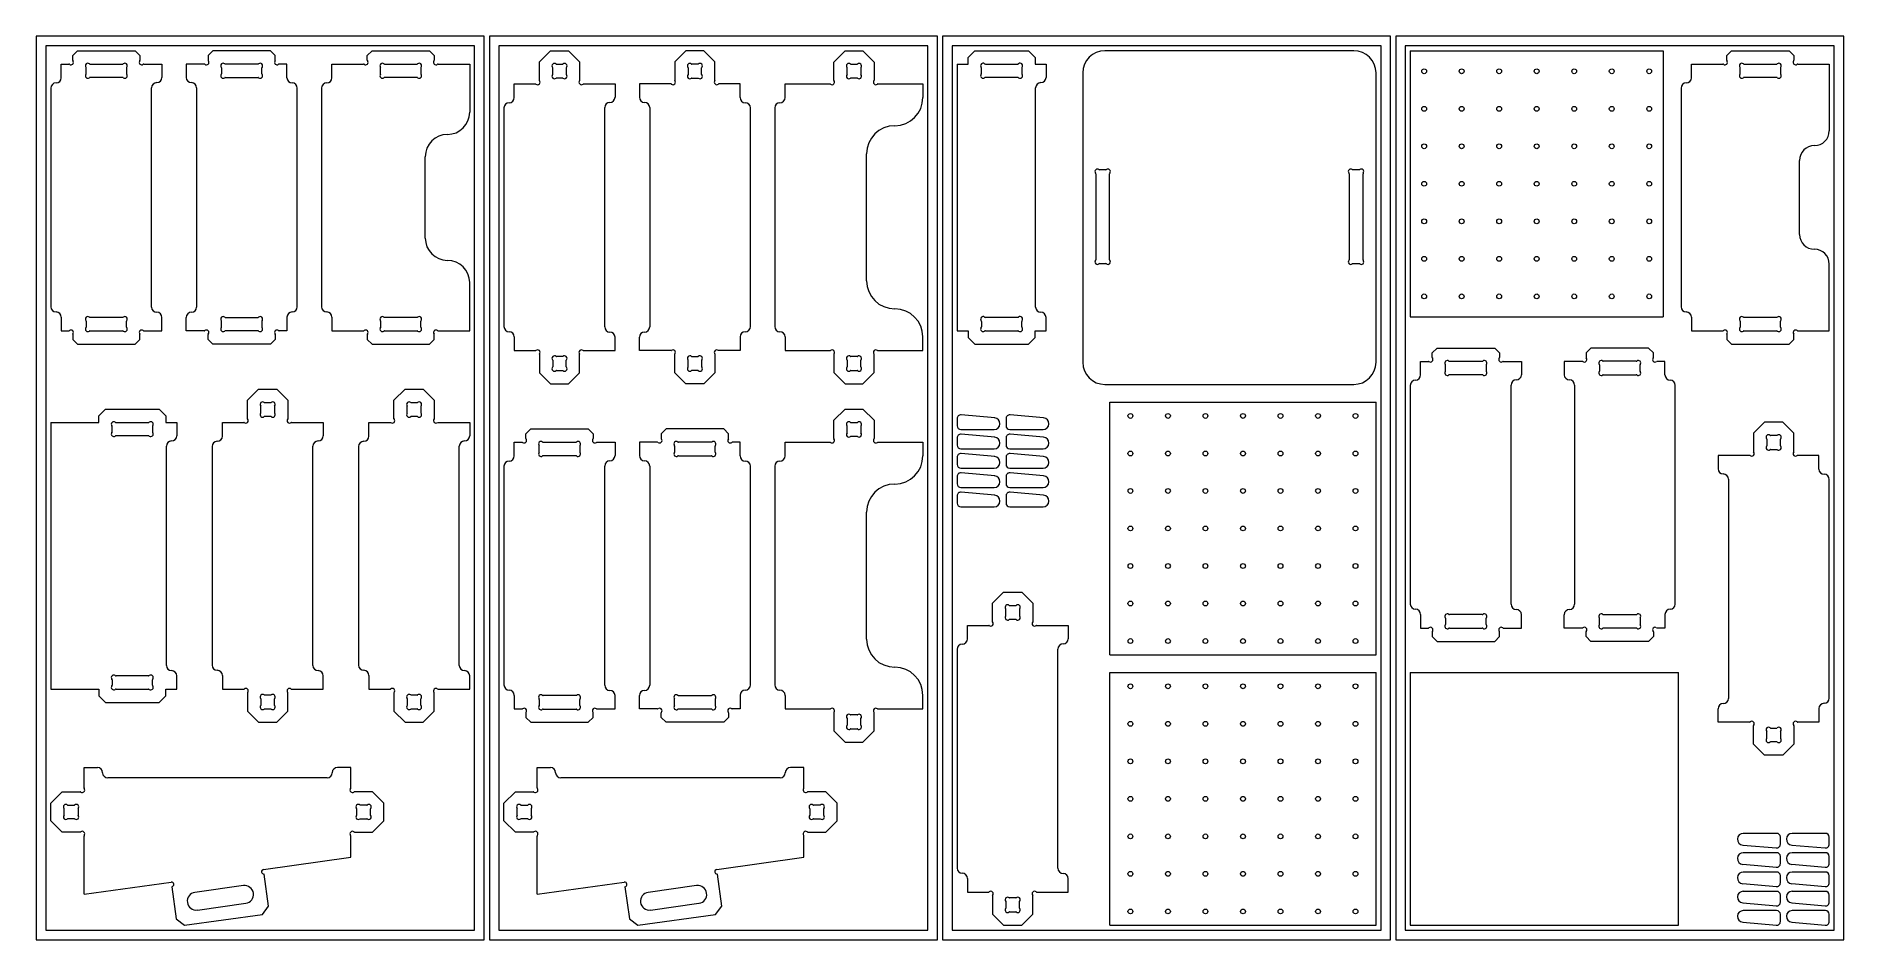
# Model space of a CAD drawing. Header units: millimetres. Extents: x 0 to 2440, y 0 to 1220.
import ezdxf

# ---------------------------------------------------------------- set-up
doc = ezdxf.new("R2010")
doc.units = ezdxf.units.MM

msp = doc.modelspace()

# ---------------------------------------------------------------- linework, layer by layer
at = {"color": 7, "linetype": 'Continuous', "lineweight": 15}
for p, q in [((604.9, 1220), (0, 1220)), ((0, 1220), (0, 0)), ((604.9, 0), (604.9, 1220)), ((1216.6, 1220), (611.7, 1220)), ((611.7, 1220), (611.7, 0)), ((1216.6, 0), (1216.6, 1220)), ((1828.3, 1220), (1223.4, 1220)), ((1223.4, 1220), (1223.4, 0)), ((1828.3, 0), (1828.3, 1220)), ((2440, 1220), (1835.1, 1220)), ((1835.1, 1220), (1835.1, 0)), ((2440, 0), (2440, 1220)), ((13, 1207), (13, 13)), ((591.9, 1207), (13, 1207)), ((49.4, 1193.8), (55.9, 1200.3)), ((55.9, 1200.3), (133.7, 1200.3)), ((133.7, 1200.3), (140.1, 1193.8)), ((238.6, 1200.3), (232.1, 1193.8)), ((316.4, 1200.3), (238.6, 1200.3)), ((322.8, 1193.8), (316.4, 1200.3)), ((447, 1193.8), (453.5, 1200.3)), ((453.5, 1200.3), (530.9, 1200.3)), ((530.9, 1200.3), (537.4, 1193.8)), ((591.9, 13), (591.9, 1207)), ((1203.6, 1207), (624.7, 1207)), ((624.7, 1207), (624.7, 13)), ((679.3, 1185.4), (694.2, 1200.3)), ((694.2, 1200.3), (718.7, 1200.3)), ((718.7, 1200.3), (733.6, 1185.4)), ((876.9, 1200.3), (862, 1185.4)), ((901.4, 1200.3), (876.9, 1200.3)), ((916.3, 1185.4), (901.4, 1200.3)), ((1076.7, 1185.1), (1091.8, 1200.3)), ((1091.8, 1200.3), (1115.9, 1200.3)), ((1115.9, 1200.3), (1131, 1185.1)), ((1203.6, 13), (1203.6, 1207)), ((1815.3, 1207), (1236.4, 1207)), ((1236.4, 1207), (1236.4, 13)), ((1257.8, 1191.3), (1266.8, 1200.3)), ((1266.8, 1200.3), (1339.5, 1200.3)), ((1339.5, 1200.3), (1348.5, 1191.3)), ((1778.6, 1200.3), (1442.6, 1200.3)), ((1815.3, 13), (1815.3, 1207)), ((2427, 1207), (1848.1, 1207)), ((1848.1, 1207), (1848.1, 13)), ((1854.8, 1200.3), (2196, 1200.3)), ((1854.8, 1200.3), (1854.8, 841.1)), ((2196, 1200.3), (2196, 841.1)), ((2281.9, 1193.8), (2288.4, 1200.3)), ((2288.4, 1200.3), (2366.2, 1200.3)), ((2366.2, 1200.3), (2372.6, 1193.8)), ((2427, 13), (2427, 1207)), ((33.8, 1182.3), (44.3, 1182.3)), ((33.8, 1163.9), (33.8, 1182.3)), ((49.4, 1187.4), (49.4, 1193.8)), ((67.4, 1169.2), (67.4, 1177.3)), ((72.5, 1182.4), (117, 1182.4)), ((122.1, 1177.3), (122.1, 1169.2)), ((140.1, 1193.8), (140.1, 1187.4)), ((145.2, 1182.3), (169.8, 1182.3)), ((169.8, 1182.3), (169.8, 1164.3)), ((202.5, 1182.3), (202.5, 1164.3)), ((227, 1182.3), (202.5, 1182.3)), ((232.1, 1193.8), (232.1, 1187.4)), ((250.1, 1177.3), (250.1, 1169.2)), ((299.7, 1182.4), (255.2, 1182.4)), ((304.8, 1169.2), (304.8, 1177.3)), ((322.8, 1187.4), (322.8, 1193.8)), ((338.5, 1182.3), (327.9, 1182.3)), ((338.5, 1163.9), (338.5, 1182.3)), ((399.2, 1182.3), (441.9, 1182.3)), ((399.2, 1163.9), (399.2, 1182.3)), ((447, 1187.4), (447, 1193.8)), ((465, 1169.2), (465, 1177.3)), ((470.1, 1182.4), (514.2, 1182.4)), ((519.4, 1177.3), (519.4, 1169.2)), ((537.4, 1193.8), (537.4, 1187.4)), ((542.5, 1182.3), (585.2, 1182.3)), ((585.2, 1182.3), (585.2, 1117.3)), ((679.3, 1160.3), (679.3, 1185.4)), ((697.3, 1168.3), (697.3, 1177.4)), ((702.2, 1182.3), (710.7, 1182.3)), ((715.6, 1177.4), (715.6, 1168.3)), ((733.6, 1185.4), (733.6, 1160.3)), ((862, 1185.4), (862, 1160.3)), ((880, 1177.4), (880, 1168.3)), ((893.4, 1182.3), (884.9, 1182.3)), ((898.3, 1168.3), (898.3, 1177.4)), ((916.3, 1160.3), (916.3, 1185.4)), ((1076.7, 1160.6), (1076.7, 1185.1)), ((1094.7, 1168.3), (1094.7, 1177.4)), ((1099.6, 1182.3), (1108.2, 1182.3)), ((1113, 1177.4), (1113, 1168.3)), ((1131, 1185.1), (1131, 1160.6)), ((1243.1, 1182.3), (1257.8, 1182.3)), ((1243.1, 1182.3), (1243.1, 822.3)), ((1257.8, 1182.3), (1257.8, 1191.3)), ((1275.8, 1169.5), (1275.8, 1177)), ((1281.2, 1182.4), (1325.1, 1182.4)), ((1330.5, 1177), (1330.5, 1169.5)), ((1348.5, 1191.3), (1348.5, 1182.3)), ((1348.5, 1182.3), (1363.1, 1182.3)), ((1363.1, 1182.3), (1363.1, 1164.3)), ((2234.3, 1182.3), (2276.8, 1182.3)), ((2234.3, 1163.9), (2234.3, 1182.3)), ((2281.9, 1187.4), (2281.9, 1193.8)), ((2299.9, 1169.2), (2299.9, 1177.3)), ((2305, 1182.4), (2349.5, 1182.4)), ((2354.6, 1177.3), (2354.6, 1169.2)), ((2372.6, 1193.8), (2372.6, 1187.4)), ((2377.7, 1182.3), (2420.3, 1182.3)), ((2420.3, 1182.3), (2420.3, 1092.3)), ((19.8, 1149.9), (19.8, 854.7)), ((117, 1164.1), (72.5, 1164.1)), ((155.8, 854.3), (155.8, 1150.3)), ((216.5, 1150.3), (216.5, 854.3)), ((255.2, 1164.1), (299.7, 1164.1)), ((352.5, 854.7), (352.5, 1149.9)), ((385.2, 1149.9), (385.2, 854.7)), ((514.2, 1164.1), (470.1, 1164.1)), ((645.4, 1155.5), (674.4, 1155.5)), ((645.4, 1137.1), (645.4, 1155.5)), ((710.7, 1163.5), (702.2, 1163.5)), ((738.5, 1155.5), (781.4, 1155.5)), ((781.4, 1155.5), (781.4, 1137.5)), ((857.1, 1155.5), (814.2, 1155.5)), ((814.2, 1155.5), (814.2, 1137.5)), ((884.9, 1163.5), (893.4, 1163.5)), ((950.2, 1155.5), (921.2, 1155.5)), ((950.2, 1137.1), (950.2, 1155.5)), ((1010.9, 1155.5), (1071.6, 1155.5)), ((1010.9, 1137.1), (1010.9, 1155.5)), ((1108.2, 1163.5), (1099.6, 1163.5)), ((1136.2, 1155.5), (1196.9, 1155.5)), ((1196.9, 1155.5), (1196.9, 1137.1)), ((1325.1, 1164.1), (1281.2, 1164.1)), ((1349.1, 854.3), (1349.1, 1150.3)), ((1412.6, 1170.3), (1412.6, 779.8)), ((1808.6, 779.8), (1808.6, 1170.3)), ((2220.3, 1149.9), (2220.3, 854.7)), ((2349.5, 1164.1), (2305, 1164.1)), ((631.4, 1123.1), (631.4, 827.9)), ((767.4, 827.5), (767.4, 1123.5)), ((828.2, 1123.5), (828.2, 827.5)), ((964.2, 827.9), (964.2, 1123.1)), ((996.9, 1123.1), (996.9, 827.9)), ((525.2, 947.3), (525.2, 1057.3)), ((1120.9, 889.9), (1120.9, 1061.1)), ((2380.3, 952.3), (2380.3, 1052.3)), ((1430.2, 1034.3), (1430.2, 918.2)), ((1443.6, 1039.7), (1435.6, 1039.7)), ((1449, 918.2), (1449, 1034.3)), ((1772.2, 1034.3), (1772.2, 918.2)), ((1785.6, 1039.7), (1777.6, 1039.7)), ((1791, 918.2), (1791, 1034.3)), ((1435.6, 912.9), (1443.6, 912.9)), ((1777.6, 912.9), (1785.6, 912.9)), ((2420.3, 822.3), (2420.3, 912.3)), ((585.2, 822.3), (585.2, 887.3)), ((33.8, 840.7), (33.8, 822.3)), ((67.4, 835.3), (67.4, 827.2)), ((117, 840.4), (72.5, 840.4)), ((122.1, 827.2), (122.1, 835.3)), ((169.8, 822.3), (169.8, 840.3)), ((202.5, 822.3), (202.5, 840.3)), ((250.1, 827.2), (250.1, 835.3)), ((255.2, 840.4), (299.7, 840.4)), ((304.8, 835.3), (304.8, 827.2)), ((338.5, 840.7), (338.5, 822.3)), ((399.2, 840.7), (399.2, 822.3)), ((465, 835.3), (465, 827.2)), ((514.2, 840.4), (470.1, 840.4)), ((519.4, 827.2), (519.4, 835.3)), ((1275.8, 835), (1275.8, 827.5)), ((1325.1, 840.4), (1281.2, 840.4)), ((1330.5, 827.5), (1330.5, 835)), ((1363.1, 822.3), (1363.1, 840.3)), ((1854.8, 841.1), (2196, 841.1)), ((2234.3, 840.7), (2234.3, 822.3)), ((2299.9, 835.3), (2299.9, 827.2)), ((2349.5, 840.4), (2305, 840.4)), ((2354.6, 827.2), (2354.6, 835.3)), ((33.8, 822.3), (44.3, 822.3)), ((49.4, 817.1), (49.4, 810.7)), ((49.4, 810.7), (55.9, 804.3)), ((72.5, 822.1), (117, 822.1)), ((133.7, 804.3), (140.1, 810.7)), ((140.1, 810.7), (140.1, 817.1)), ((145.2, 822.3), (169.8, 822.3)), ((227, 822.3), (202.5, 822.3)), ((232.1, 810.7), (232.1, 817.1)), ((238.6, 804.3), (232.1, 810.7)), ((299.7, 822.1), (255.2, 822.1)), ((322.8, 810.7), (316.4, 804.3)), ((322.8, 817.1), (322.8, 810.7)), ((338.5, 822.3), (327.9, 822.3)), ((399.2, 822.3), (441.9, 822.3)), ((447, 817.1), (447, 810.7)), ((447, 810.7), (453.5, 804.3)), ((470.1, 822.1), (514.2, 822.1)), ((530.9, 804.3), (537.4, 810.7)), ((537.4, 810.7), (537.4, 817.1)), ((542.5, 822.3), (585.2, 822.3)), ((645.4, 813.9), (645.4, 795.5)), ((781.4, 795.5), (781.4, 813.5)), ((814.2, 795.5), (814.2, 813.5)), ((950.2, 813.9), (950.2, 795.5)), ((1010.9, 813.9), (1010.9, 795.5)), ((1196.9, 795.5), (1196.9, 813.9)), ((1243.1, 822.3), (1257.8, 822.3)), ((1257.8, 822.3), (1257.8, 813.3)), ((1257.8, 813.3), (1266.8, 804.3)), ((1281.2, 822.1), (1325.1, 822.1)), ((1339.5, 804.3), (1348.5, 813.3)), ((1348.5, 813.3), (1348.5, 822.3)), ((1348.5, 822.3), (1363.1, 822.3)), ((2234.3, 822.3), (2276.8, 822.3)), ((2281.9, 817.1), (2281.9, 810.7)), ((2281.9, 810.7), (2288.4, 804.3)), ((2305, 822.1), (2349.5, 822.1)), ((2366.2, 804.3), (2372.6, 810.7)), ((2372.6, 810.7), (2372.6, 817.1)), ((2377.7, 822.3), (2420.3, 822.3)), ((55.9, 804.3), (133.7, 804.3)), ((316.4, 804.3), (238.6, 804.3)), ((453.5, 804.3), (530.9, 804.3)), ((645.4, 795.5), (674.4, 795.5)), ((679.3, 790.6), (679.3, 765.5)), ((697.3, 782.6), (697.3, 773.5)), ((710.7, 787.5), (702.2, 787.5)), ((715.6, 773.5), (715.6, 782.6)), ((733.6, 765.5), (733.6, 790.6)), ((738.5, 795.5), (781.4, 795.5)), ((857.1, 795.5), (814.2, 795.5)), ((862, 765.5), (862, 790.6)), ((880, 773.5), (880, 782.6)), ((884.9, 787.5), (893.4, 787.5)), ((898.3, 782.6), (898.3, 773.5)), ((916.3, 790.6), (916.3, 765.5)), ((950.2, 795.5), (921.2, 795.5)), ((1010.9, 795.5), (1071.6, 795.5)), ((1076.7, 790.3), (1076.7, 765.8)), ((1094.7, 782.6), (1094.7, 773.5)), ((1108.2, 787.5), (1099.6, 787.5)), ((1113, 773.5), (1113, 782.6)), ((1131, 765.8), (1131, 790.3)), ((1136.2, 795.5), (1196.9, 795.5)), ((1266.8, 804.3), (1339.5, 804.3)), ((1868.8, 781), (1879.4, 781)), ((1868.8, 762.6), (1868.8, 781)), ((1884.5, 792.6), (1890.9, 799)), ((1884.5, 786.1), (1884.5, 792.6)), ((1890.9, 799), (1968.7, 799)), ((1907.6, 781.2), (1952, 781.2)), ((1968.7, 799), (1975.2, 792.6)), ((1975.2, 792.6), (1975.2, 786.1)), ((1980.3, 781), (2004.8, 781)), ((2004.8, 781), (2004.8, 763)), ((2062.5, 781), (2062.5, 763)), ((2087.1, 781), (2062.5, 781)), ((2098.6, 799), (2092.2, 792.6)), ((2092.2, 792.6), (2092.2, 786.1)), ((2176.4, 799), (2098.6, 799)), ((2159.8, 781.2), (2115.3, 781.2)), ((2182.9, 792.6), (2176.4, 799)), ((2182.9, 786.1), (2182.9, 792.6)), ((2198.5, 781), (2188, 781)), ((2198.5, 762.6), (2198.5, 781)), ((2288.4, 804.3), (2366.2, 804.3)), ((679.3, 765.5), (694.2, 750.7)), ((702.2, 768.7), (710.7, 768.7)), ((718.7, 750.7), (733.6, 765.5)), ((876.9, 750.7), (862, 765.5)), ((893.4, 768.7), (884.9, 768.7)), ((916.3, 765.5), (901.4, 750.7)), ((1076.7, 765.8), (1091.8, 750.7)), ((1099.6, 768.7), (1108.2, 768.7)), ((1115.9, 750.7), (1131, 765.8)), ((1902.5, 767.9), (1902.5, 776.1)), ((1952, 762.8), (1907.6, 762.8)), ((1957.2, 776.1), (1957.2, 767.9)), ((2110.2, 776.1), (2110.2, 767.9)), ((2115.3, 762.8), (2159.8, 762.8)), ((2164.9, 767.9), (2164.9, 776.1)), ((285.3, 728.4), (300.2, 743.3)), ((300.2, 743.3), (324.8, 743.3)), ((324.8, 743.3), (339.6, 728.4)), ((483, 728.4), (497.9, 743.3)), ((497.9, 743.3), (522.5, 743.3)), ((522.5, 743.3), (537.4, 728.4)), ((694.2, 750.7), (718.7, 750.7)), ((901.4, 750.7), (876.9, 750.7)), ((1091.8, 750.7), (1115.9, 750.7)), ((1442.6, 749.8), (1778.6, 749.8)), ((1854.8, 748.6), (1854.8, 453.4)), ((1990.8, 453), (1990.8, 749)), ((2076.5, 749), (2076.5, 453)), ((2212.5, 453.4), (2212.5, 748.6)), ((84.4, 707.5), (93.4, 716.5)), ((93.4, 716.5), (166.1, 716.5)), ((166.1, 716.5), (175.1, 707.5)), ((285.3, 703.4), (285.3, 728.4)), ((303.3, 711.4), (303.3, 720.4)), ((308.2, 725.3), (316.8, 725.3)), ((321.6, 720.4), (321.6, 711.4)), ((339.6, 728.4), (339.6, 703.4)), ((483, 703.4), (483, 728.4)), ((501, 711.4), (501, 720.4)), ((505.9, 725.3), (514.5, 725.3)), ((519.4, 720.4), (519.4, 711.4)), ((537.4, 728.4), (537.4, 703.4)), ((1076.7, 701.4), (1091.8, 716.5)), ((1091.8, 716.5), (1115.9, 716.5)), ((1115.9, 716.5), (1131, 701.4)), ((1293.8, 704.7), (1248.6, 708.7)), ((1359.8, 704.7), (1314.5, 708.7)), ((1449.4, 726), (1808.6, 726)), ((1449.4, 384.8), (1449.4, 726)), ((1808.6, 384.8), (1808.6, 726)), ((19.8, 698.5), (84.4, 698.5)), ((19.8, 698.5), (19.8, 338.5)), ((84.4, 698.5), (84.4, 707.5)), ((102.4, 685.9), (102.4, 693.1)), ((107.8, 698.5), (151.7, 698.5)), ((157.1, 693.1), (157.1, 685.9)), ((175.1, 707.5), (175.1, 698.5)), ((175.1, 698.5), (189.8, 698.5)), ((189.8, 698.5), (189.8, 680.5)), ((251.5, 698.5), (280.4, 698.5)), ((251.5, 680.1), (251.5, 698.5)), ((316.8, 706.5), (308.2, 706.5)), ((344.5, 698.5), (387.5, 698.5)), ((387.5, 698.5), (387.5, 680.5)), ((449.2, 698.5), (478.1, 698.5)), ((449.2, 680.1), (449.2, 698.5)), ((514.5, 706.5), (505.9, 706.5)), ((542.3, 698.5), (585.2, 698.5)), ((585.2, 698.5), (585.2, 680.5)), ((661.1, 683.2), (667.5, 689.7)), ((661.1, 676.8), (661.1, 683.2)), ((667.5, 689.7), (745.3, 689.7)), ((745.3, 689.7), (751.8, 683.2)), ((751.8, 683.2), (751.8, 676.8)), ((850.3, 689.7), (843.8, 683.2)), ((843.8, 683.2), (843.8, 676.8)), ((928.1, 689.7), (850.3, 689.7)), ((934.5, 683.2), (928.1, 689.7)), ((934.5, 676.8), (934.5, 683.2)), ((1076.7, 676.8), (1076.7, 701.4)), ((1094.7, 684.6), (1094.7, 693.6)), ((1099.6, 698.5), (1108.2, 698.5)), ((1113, 693.6), (1113, 684.6)), ((1131, 701.4), (1131, 676.8)), ((1243.1, 703.7), (1243.1, 694)), ((1248.1, 689), (1293.1, 689)), ((1309.1, 703.7), (1309.1, 694)), ((1314.1, 689), (1359.1, 689)), ((2333, 698.8), (2318.1, 683.9)), ((2318.1, 683.9), (2318.1, 658.9)), ((2357.5, 698.8), (2333, 698.8)), ((2372.4, 683.9), (2357.5, 698.8)), ((2372.4, 658.9), (2372.4, 683.9)), ((151.7, 680.5), (107.8, 680.5)), ((175.8, 370.5), (175.8, 666.5)), ((237.5, 666.1), (237.5, 370.9)), ((373.5, 370.5), (373.5, 666.5)), ((435.2, 666.1), (435.2, 370.9)), ((571.2, 370.5), (571.2, 666.5)), ((645.4, 671.7), (656, 671.7)), ((645.4, 653.3), (645.4, 671.7)), ((679.1, 658.6), (679.1, 666.7)), ((684.2, 671.9), (728.7, 671.9)), ((733.8, 666.7), (733.8, 658.6)), ((756.9, 671.7), (781.4, 671.7)), ((781.4, 671.7), (781.4, 653.7)), ((838.7, 671.7), (814.2, 671.7)), ((814.2, 671.7), (814.2, 653.7)), ((861.8, 666.7), (861.8, 658.6)), ((911.4, 671.9), (866.9, 671.9)), ((916.5, 658.6), (916.5, 666.7)), ((950.2, 671.7), (939.6, 671.7)), ((950.2, 653.3), (950.2, 671.7)), ((1010.9, 671.7), (1071.6, 671.7)), ((1010.9, 653.3), (1010.9, 671.7)), ((1108.2, 679.7), (1099.6, 679.7)), ((1136.2, 671.7), (1196.9, 671.7)), ((1196.9, 671.7), (1196.9, 653.3)), ((1243.1, 677.6), (1243.1, 667.9)), ((1248.1, 662.9), (1293.1, 662.9)), ((1293.8, 678.6), (1248.6, 682.6)), ((1309.1, 677.6), (1309.1, 667.9)), ((1314.1, 662.9), (1359.1, 662.9)), ((1359.8, 678.6), (1314.5, 682.6)), ((2336.1, 675.9), (2336.1, 666.9)), ((2349.5, 680.8), (2341, 680.8)), ((2341, 662), (2349.5, 662)), ((2354.4, 666.9), (2354.4, 675.9)), ((631.4, 639.3), (631.4, 344.1)), ((728.7, 653.5), (684.2, 653.5)), ((767.4, 343.7), (767.4, 639.7)), ((828.2, 639.7), (828.2, 343.7)), ((866.9, 653.5), (911.4, 653.5)), ((964.2, 344.1), (964.2, 639.3)), ((996.9, 639.3), (996.9, 344.1)), ((1243.1, 651.5), (1243.1, 641.8)), ((1248.1, 636.8), (1293.1, 636.8)), ((1293.8, 652.6), (1248.6, 656.5)), ((1309.1, 651.5), (1309.1, 641.8)), ((1314.1, 636.8), (1359.1, 636.8)), ((1359.8, 652.6), (1314.5, 656.5)), ((2313.2, 654), (2270.3, 654)), ((2270.3, 654), (2270.3, 636)), ((2406.3, 654), (2377.3, 654)), ((2406.3, 635.6), (2406.3, 654)), ((1243.1, 625.5), (1243.1, 615.7)), ((1248.1, 610.7), (1293.1, 610.7)), ((1293.8, 626.5), (1248.6, 630.4)), ((1309.1, 625.5), (1309.1, 615.7)), ((1314.1, 610.7), (1359.1, 610.7)), ((1359.8, 626.5), (1314.5, 630.4)), ((2284.3, 622), (2284.3, 326)), ((2420.3, 326.4), (2420.3, 621.6)), ((1243.1, 599.4), (1243.1, 589.6)), ((1293.8, 600.4), (1248.6, 604.4)), ((1309.1, 599.4), (1309.1, 589.6)), ((1359.8, 600.4), (1314.5, 604.4)), ((1120.9, 406.1), (1120.9, 577.3)), ((1248.1, 584.6), (1293.1, 584.6)), ((1314.1, 584.6), (1359.1, 584.6)), ((1291, 454.5), (1305.8, 469.4)), ((1305.8, 469.4), (1330.4, 469.4)), ((1330.4, 469.4), (1345.3, 454.5)), ((1291, 429.4), (1291, 454.5)), ((1309, 437.4), (1309, 446.5)), ((1313.8, 451.4), (1322.4, 451.4)), ((1327.3, 446.5), (1327.3, 437.4)), ((1345.3, 454.5), (1345.3, 429.4)), ((1868.8, 439.4), (1868.8, 421)), ((2198.5, 439.4), (2198.5, 421)), ((1257.1, 424.6), (1286.1, 424.6)), ((1257.1, 406.2), (1257.1, 424.6)), ((1322.4, 432.6), (1313.8, 432.6)), ((1350.2, 424.6), (1393.1, 424.6)), ((1393.1, 424.6), (1393.1, 406.6)), ((1868.8, 421), (1879.4, 421)), ((1884.5, 415.9), (1884.5, 409.4)), ((1902.5, 434.1), (1902.5, 425.9)), ((1952, 439.2), (1907.6, 439.2)), ((1907.6, 420.8), (1952, 420.8)), ((1957.2, 425.9), (1957.2, 434.1)), ((1975.2, 409.4), (1975.2, 415.9)), ((1980.3, 421), (2004.8, 421)), ((2004.8, 421), (2004.8, 439)), ((2062.5, 421), (2062.5, 439)), ((2087.1, 421), (2062.5, 421)), ((2092.2, 409.4), (2092.2, 415.9)), ((2110.2, 425.9), (2110.2, 434.1)), ((2115.3, 439.2), (2159.8, 439.2)), ((2159.8, 420.8), (2115.3, 420.8)), ((2164.9, 434.1), (2164.9, 425.9)), ((2182.9, 415.9), (2182.9, 409.4)), ((2198.5, 421), (2188, 421)), ((1243.1, 392.2), (1243.1, 97)), ((1379.1, 96.6), (1379.1, 392.6)), ((1884.5, 409.4), (1890.9, 403)), ((1890.9, 403), (1968.7, 403)), ((1968.7, 403), (1975.2, 409.4)), ((2098.6, 403), (2092.2, 409.4)), ((2176.4, 403), (2098.6, 403)), ((2182.9, 409.4), (2176.4, 403)), ((1449.4, 384.8), (1808.6, 384.8)), ((102.4, 351.1), (102.4, 343.9)), ((151.7, 356.5), (107.8, 356.5)), ((157.1, 343.9), (157.1, 351.1)), ((189.8, 338.5), (189.8, 356.5)), ((251.5, 356.9), (251.5, 338.5)), ((387.5, 338.5), (387.5, 356.5)), ((449.2, 356.9), (449.2, 338.5)), ((585.2, 338.5), (585.2, 356.5)), ((1449.4, 361), (1808.6, 361)), ((1449.4, 19.8), (1449.4, 361)), ((1808.6, 19.8), (1808.6, 361)), ((1854.8, 361), (2216.8, 361)), ((1854.8, 361), (1854.8, 19.8)), ((2216.8, 19.8), (2216.8, 361)), ((19.8, 338.5), (84.4, 338.5)), ((84.4, 338.5), (84.4, 329.5)), ((84.4, 329.5), (93.4, 320.5)), ((93.4, 320.5), (166.1, 320.5)), ((107.8, 338.5), (151.7, 338.5)), ((166.1, 320.5), (175.1, 329.5)), ((175.1, 329.5), (175.1, 338.5)), ((175.1, 338.5), (189.8, 338.5)), ((251.5, 338.5), (280.4, 338.5)), ((285.3, 333.6), (285.3, 308.6)), ((303.3, 325.6), (303.3, 316.6)), ((316.8, 330.5), (308.2, 330.5)), ((321.6, 316.6), (321.6, 325.6)), ((339.6, 308.6), (339.6, 333.6)), ((344.5, 338.5), (387.5, 338.5)), ((449.2, 338.5), (478.1, 338.5)), ((483, 333.6), (483, 308.6)), ((501, 325.6), (501, 316.6)), ((514.5, 330.5), (505.9, 330.5)), ((519.4, 316.6), (519.4, 325.6)), ((537.4, 308.6), (537.4, 333.6)), ((542.3, 338.5), (585.2, 338.5)), ((645.4, 330.1), (645.4, 311.7)), ((679.1, 324.7), (679.1, 316.6)), ((728.7, 329.9), (684.2, 329.9)), ((733.8, 316.6), (733.8, 324.7)), ((781.4, 311.7), (781.4, 329.7)), ((814.2, 311.7), (814.2, 329.7)), ((861.8, 316.6), (861.8, 324.7)), ((866.9, 329.9), (911.4, 329.9)), ((916.5, 324.7), (916.5, 316.6)), ((950.2, 330.1), (950.2, 311.7)), ((1010.9, 330.1), (1010.9, 311.7)), ((1196.9, 311.7), (1196.9, 330.1)), ((285.3, 308.6), (300.2, 293.7)), ((300.2, 293.7), (324.8, 293.7)), ((308.2, 311.7), (316.8, 311.7)), ((324.8, 293.7), (339.6, 308.6)), ((483, 308.6), (497.9, 293.7)), ((497.9, 293.7), (522.5, 293.7)), ((505.9, 311.7), (514.5, 311.7)), ((522.5, 293.7), (537.4, 308.6)), ((645.4, 311.7), (656, 311.7)), ((661.1, 306.6), (661.1, 300.1)), ((661.1, 300.1), (667.5, 293.7)), ((667.5, 293.7), (745.3, 293.7)), ((684.2, 311.5), (728.7, 311.5)), ((745.3, 293.7), (751.8, 300.1)), ((751.8, 300.1), (751.8, 306.6)), ((756.9, 311.7), (781.4, 311.7)), ((838.7, 311.7), (814.2, 311.7)), ((843.8, 300.1), (843.8, 306.6)), ((850.3, 293.7), (843.8, 300.1)), ((928.1, 293.7), (850.3, 293.7)), ((911.4, 311.5), (866.9, 311.5)), ((934.5, 300.1), (928.1, 293.7)), ((934.5, 306.6), (934.5, 300.1)), ((950.2, 311.7), (939.6, 311.7)), ((1010.9, 311.7), (1071.6, 311.7)), ((1076.7, 306.6), (1076.7, 282)), ((1094.7, 298.8), (1094.7, 289.8)), ((1108.2, 303.7), (1099.6, 303.7)), ((1113, 289.8), (1113, 298.8)), ((1131, 282), (1131, 306.6)), ((1136.2, 311.7), (1196.9, 311.7)), ((2270.3, 294), (2270.3, 312)), ((2313.2, 294), (2270.3, 294)), ((2406.3, 294), (2377.3, 294)), ((2406.3, 312.4), (2406.3, 294)), ((1076.7, 282), (1091.8, 266.9)), ((1099.6, 284.9), (1108.2, 284.9)), ((1115.9, 266.9), (1131, 282)), ((2318.1, 264.1), (2318.1, 289.1)), ((2336.1, 272.1), (2336.1, 281.1)), ((2341, 286), (2349.5, 286)), ((2354.4, 281.1), (2354.4, 272.1)), ((2372.4, 289.1), (2372.4, 264.1)), ((1091.8, 266.9), (1115.9, 266.9)), ((2333, 249.2), (2318.1, 264.1)), ((2357.5, 249.2), (2333, 249.2)), ((2349.5, 267.2), (2341, 267.2)), ((2372.4, 264.1), (2357.5, 249.2)), ((64.6, 232.7), (82.6, 232.7)), ((64.6, 205.3), (64.6, 232.7)), ((424.6, 232.7), (406.6, 232.7)), ((424.6, 205.3), (424.6, 232.7)), ((676.2, 232.7), (694.2, 232.7)), ((676.2, 205.3), (676.2, 232.7)), ((1036.2, 232.7), (1018.2, 232.7)), ((1036.2, 205.3), (1036.2, 232.7)), ((19.8, 184.5), (35.1, 199.9)), ((35.1, 199.9), (59.2, 199.9)), ((392.6, 218.7), (96.6, 218.7)), ((454, 199.9), (429.9, 199.9)), ((469.4, 184.5), (454, 199.9)), ((631.4, 184.5), (646.8, 199.9)), ((646.8, 199.9), (670.9, 199.9)), ((1004.2, 218.7), (708.2, 218.7)), ((1065.7, 199.9), (1041.6, 199.9)), ((1081, 184.5), (1065.7, 199.9)), ((19.8, 160.9), (19.8, 184.5)), ((37.8, 168.4), (37.8, 177)), ((42.6, 181.9), (51.7, 181.9)), ((56.6, 177), (56.6, 168.4)), ((432.6, 177), (432.6, 168.4)), ((446.5, 181.9), (437.4, 181.9)), ((451.4, 168.4), (451.4, 177)), ((469.4, 160.9), (469.4, 184.5)), ((631.4, 160.9), (631.4, 184.5)), ((649.4, 168.4), (649.4, 177)), ((654.3, 181.9), (663.4, 181.9)), ((668.2, 177), (668.2, 168.4)), ((1044.2, 177), (1044.2, 168.4)), ((1058.2, 181.9), (1049.1, 181.9)), ((1063, 168.4), (1063, 177)), ((1081, 160.9), (1081, 184.5)), ((35.1, 145.6), (19.8, 160.9)), ((51.7, 163.6), (42.6, 163.6)), ((437.4, 163.6), (446.5, 163.6)), ((454, 145.6), (469.4, 160.9)), ((646.8, 145.6), (631.4, 160.9)), ((663.4, 163.6), (654.3, 163.6)), ((1049.1, 163.6), (1058.2, 163.6)), ((1065.7, 145.6), (1081, 160.9)), ((59.2, 145.6), (35.1, 145.6)), ((64.6, 61.5), (64.6, 140.2)), ((424.6, 111.5), (424.6, 140.2)), ((429.9, 145.6), (454, 145.6)), ((670.9, 145.6), (646.8, 145.6)), ((676.2, 61.5), (676.2, 140.2)), ((1036.2, 111.5), (1036.2, 140.2)), ((1041.6, 145.6), (1065.7, 145.6)), ((2303.6, 128), (2348.9, 124.1)), ((2349.3, 143.8), (2304.3, 143.8)), ((2354.3, 129.1), (2354.3, 138.8)), ((2369.6, 128), (2414.8, 124.1)), ((2415.3, 143.8), (2370.3, 143.8)), ((2420.3, 129.1), (2420.3, 138.8)), ((307, 95.1), (424.6, 111.5)), ((918.6, 95.1), (1036.2, 111.5)), ((2303.6, 102), (2348.9, 98)), ((2349.3, 117.7), (2304.3, 117.7)), ((2354.3, 103), (2354.3, 112.7)), ((2369.6, 102), (2414.8, 98)), ((2415.3, 117.7), (2370.3, 117.7)), ((2420.3, 103), (2420.3, 112.7)), ((64.6, 61.5), (182.2, 77.8)), ((313.8, 45.6), (307.8, 88.8)), ((676.2, 61.5), (793.8, 77.8)), ((925.5, 45.6), (919.5, 88.8)), ((1257.1, 83), (1257.1, 64.6)), ((1393.1, 64.6), (1393.1, 82.6)), ((2303.6, 75.9), (2348.9, 71.9)), ((2349.3, 91.6), (2304.3, 91.6)), ((2354.3, 76.9), (2354.3, 86.6)), ((2369.6, 75.9), (2414.8, 71.9)), ((2415.3, 91.6), (2370.3, 91.6)), ((2420.3, 76.9), (2420.3, 86.6)), ((183, 71.5), (189, 28.3)), ((279.7, 73.2), (214.3, 64.1)), ((217.6, 40.3), (283, 49.4)), ((794.7, 71.5), (800.7, 28.3)), ((891.4, 73.2), (826, 64.1)), ((829.3, 40.3), (894.7, 49.4)), ((1257.1, 64.6), (1286.1, 64.6)), ((1291, 59.7), (1291, 34.6)), ((1309, 51.7), (1309, 42.6)), ((1322.4, 56.6), (1313.8, 56.6)), ((1327.3, 42.6), (1327.3, 51.7)), ((1345.3, 34.6), (1345.3, 59.7)), ((1350.2, 64.6), (1393.1, 64.6)), ((2303.6, 49.8), (2348.9, 45.8)), ((2349.3, 65.5), (2304.3, 65.5)), ((2354.3, 50.8), (2354.3, 60.5)), ((2369.6, 49.8), (2414.8, 45.8)), ((2415.3, 65.5), (2370.3, 65.5)), ((2420.3, 50.8), (2420.3, 60.5)), ((189, 28.3), (200.3, 19.8)), ((200.3, 19.8), (305.3, 34.3)), ((305.3, 34.3), (313.8, 45.6)), ((800.7, 28.3), (812, 19.8)), ((812, 19.8), (917, 34.3)), ((917, 34.3), (925.5, 45.6)), ((1291, 34.6), (1305.8, 19.8)), ((1313.8, 37.8), (1322.4, 37.8)), ((1330.4, 19.8), (1345.3, 34.6)), ((2349.3, 39.5), (2304.3, 39.5)), ((2354.3, 24.7), (2354.3, 34.5)), ((2415.3, 39.5), (2370.3, 39.5)), ((2420.3, 24.7), (2420.3, 34.5)), ((0, 0), (604.9, 0)), ((13, 13), (591.9, 13)), ((611.7, 0), (1216.6, 0)), ((624.7, 13), (1203.6, 13)), ((1223.4, 0), (1828.3, 0)), ((1236.4, 13), (1815.3, 13)), ((1305.8, 19.8), (1330.4, 19.8)), ((1449.4, 19.8), (1808.6, 19.8)), ((1835.1, 0), (2440, 0)), ((1848.1, 13), (2427, 13)), ((1854.8, 19.8), (2216.8, 19.8)), ((2303.6, 23.7), (2348.9, 19.8)), ((2369.6, 23.7), (2414.8, 19.8))]:
    msp.add_line(p, q, dxfattribs=at)
for centre in [(1873.5, 1172.6), (1873.5, 1172.6), (1924.1, 1172.6), (1924.1, 1172.6), (1974.8, 1172.6), (1974.8, 1172.6), (2025.4, 1172.6), (2025.4, 1172.6), (2076.1, 1172.6), (2076.1, 1172.6), (2126.7, 1172.6), (2126.7, 1172.6), (2177.3, 1172.6), (2177.3, 1172.6), (1873.5, 1121.9), (1873.5, 1121.9), (1924.1, 1121.9), (1924.1, 1121.9), (1974.8, 1121.9), (1974.8, 1121.9), (2025.4, 1121.9), (2025.4, 1121.9), (2076.1, 1121.9), (2076.1, 1121.9), (2126.7, 1121.9), (2126.7, 1121.9), (2177.3, 1121.9), (2177.3, 1121.9), (1873.5, 1071.3), (1873.5, 1071.3), (1924.1, 1071.3), (1924.1, 1071.3), (1974.8, 1071.3), (1974.8, 1071.3), (2025.4, 1071.3), (2025.4, 1071.3), (2076.1, 1071.3), (2076.1, 1071.3), (2126.7, 1071.3), (2126.7, 1071.3), (2177.3, 1071.3), (2177.3, 1071.3), (1873.5, 1020.7), (1873.5, 1020.7), (1924.1, 1020.7), (1924.1, 1020.7), (1974.8, 1020.7), (1974.8, 1020.7), (2025.4, 1020.7), (2025.4, 1020.7), (2076.1, 1020.7), (2076.1, 1020.7), (2126.7, 1020.7), (2126.7, 1020.7), (2177.3, 1020.7), (2177.3, 1020.7), (1873.5, 970), (1873.5, 970), (1924.1, 970), (1924.1, 970), (1974.8, 970), (1974.8, 970), (2025.4, 970), (2025.4, 970), (2076.1, 970), (2076.1, 970), (2126.7, 970), (2126.7, 970), (2177.3, 970), (2177.3, 970), (1873.5, 919.4), (1873.5, 919.4), (1924.1, 919.4), (1924.1, 919.4), (1974.8, 919.4), (1974.8, 919.4), (2025.4, 919.4), (2025.4, 919.4), (2076.1, 919.4), (2076.1, 919.4), (2126.7, 919.4), (2126.7, 919.4), (2177.3, 919.4), (2177.3, 919.4), (1873.5, 868.7), (1873.5, 868.7), (1924.1, 868.7), (1924.1, 868.7), (1974.8, 868.7), (1974.8, 868.7), (2025.4, 868.7), (2025.4, 868.7), (2076.1, 868.7), (2076.1, 868.7), (2126.7, 868.7), (2126.7, 868.7), (2177.3, 868.7), (2177.3, 868.7), (1477, 707.3), (1477, 707.3), (1527.7, 707.3), (1527.7, 707.3), (1578.3, 707.3), (1578.3, 707.3), (1629, 707.3), (1629, 707.3), (1679.6, 707.3), (1679.6, 707.3), (1730.3, 707.3), (1730.3, 707.3), (1780.9, 707.3), (1780.9, 707.3), (1477, 656.6), (1477, 656.6), (1527.7, 656.6), (1527.7, 656.6), (1578.3, 656.6), (1578.3, 656.6), (1629, 656.6), (1629, 656.6), (1679.6, 656.6), (1679.6, 656.6), (1730.3, 656.6), (1730.3, 656.6), (1780.9, 656.6), (1780.9, 656.6), (1477, 606), (1477, 606), (1527.7, 606), (1527.7, 606), (1578.3, 606), (1578.3, 606), (1629, 606), (1629, 606), (1679.6, 606), (1679.6, 606), (1730.3, 606), (1730.3, 606), (1780.9, 606), (1780.9, 606), (1477, 555.4), (1477, 555.4), (1527.7, 555.4), (1527.7, 555.4), (1578.3, 555.4), (1578.3, 555.4), (1629, 555.4), (1629, 555.4), (1679.6, 555.4), (1679.6, 555.4), (1730.3, 555.4), (1730.3, 555.4), (1780.9, 555.4), (1780.9, 555.4), (1477, 504.7), (1477, 504.7), (1527.7, 504.7), (1527.7, 504.7), (1578.3, 504.7), (1578.3, 504.7), (1629, 504.7), (1629, 504.7), (1679.6, 504.7), (1679.6, 504.7), (1730.3, 504.7), (1730.3, 504.7), (1780.9, 504.7), (1780.9, 504.7), (1477, 454.1), (1477, 454.1), (1527.7, 454.1), (1527.7, 454.1), (1578.3, 454.1), (1578.3, 454.1), (1629, 454.1), (1629, 454.1), (1679.6, 454.1), (1679.6, 454.1), (1730.3, 454.1), (1730.3, 454.1), (1780.9, 454.1), (1780.9, 454.1), (1477, 403.4), (1477, 403.4), (1527.7, 403.4), (1527.7, 403.4), (1578.3, 403.4), (1578.3, 403.4), (1629, 403.4), (1629, 403.4), (1679.6, 403.4), (1679.6, 403.4), (1730.3, 403.4), (1730.3, 403.4), (1780.9, 403.4), (1780.9, 403.4), (1477, 342.3), (1477, 342.3), (1527.7, 342.3), (1527.7, 342.3), (1578.3, 342.3), (1578.3, 342.3), (1629, 342.3), (1629, 342.3), (1679.6, 342.3), (1679.6, 342.3), (1730.3, 342.3), (1730.3, 342.3), (1780.9, 342.3), (1780.9, 342.3), (1477, 291.6), (1477, 291.6), (1527.7, 291.6), (1527.7, 291.6), (1578.3, 291.6), (1578.3, 291.6), (1629, 291.6), (1629, 291.6), (1679.6, 291.6), (1679.6, 291.6), (1730.3, 291.6), (1730.3, 291.6), (1780.9, 291.6), (1780.9, 291.6), (1477, 241), (1477, 241), (1527.7, 241), (1527.7, 241), (1578.3, 241), (1578.3, 241), (1629, 241), (1629, 241), (1679.6, 241), (1679.6, 241), (1730.3, 241), (1730.3, 241), (1780.9, 241), (1780.9, 241), (1477, 190.4), (1477, 190.4), (1527.7, 190.4), (1527.7, 190.4), (1578.3, 190.4), (1578.3, 190.4), (1629, 190.4), (1629, 190.4), (1679.6, 190.4), (1679.6, 190.4), (1730.3, 190.4), (1730.3, 190.4), (1780.9, 190.4), (1780.9, 190.4), (1477, 139.7), (1477, 139.7), (1527.7, 139.7), (1527.7, 139.7), (1578.3, 139.7), (1578.3, 139.7), (1629, 139.7), (1629, 139.7), (1679.6, 139.7), (1679.6, 139.7), (1730.3, 139.7), (1730.3, 139.7), (1780.9, 139.7), (1780.9, 139.7), (1477, 89.1), (1477, 89.1), (1527.7, 89.1), (1527.7, 89.1), (1578.3, 89.1), (1578.3, 89.1), (1629, 89.1), (1629, 89.1), (1679.6, 89.1), (1679.6, 89.1), (1730.3, 89.1), (1730.3, 89.1), (1780.9, 89.1), (1780.9, 89.1), (1477, 38.4), (1477, 38.4), (1527.7, 38.4), (1527.7, 38.4), (1578.3, 38.4), (1578.3, 38.4), (1629, 38.4), (1629, 38.4), (1679.6, 38.4), (1679.6, 38.4), (1730.3, 38.4), (1730.3, 38.4), (1780.9, 38.4), (1780.9, 38.4)]:
    msp.add_circle(centre, 3.25, dxfattribs=at)
for centre, radius, start, end in [((1442.6, 1170.3), 30, 90, 180), ((1442.6, 1170.3), 30, 90, 180), ((1778.6, 1170.3), 30, 0, 90), ((1778.6, 1170.3), 30, 0, 90), ((44.3, 1181.3), 1, 50.7612, 90), ((44.3, 1181.3), 1, 50.7612, 90), ((47, 1184.6), 3.34, 230.7612, 39.2388), ((47, 1184.6), 3.34, 230.7612, 39.2388), ((50.4, 1187.4), 1, 180, 219.2388), ((50.4, 1187.4), 1, 180, 219.2388), ((69.8, 1180.1), 3.35, 50.7612, 219.2388), ((69.8, 1180.1), 3.35, 50.7612, 219.2388), ((66.4, 1177.3), 1, 0, 39.2388), ((66.4, 1177.3), 1, 0, 39.2388), ((72.5, 1183.4), 1, 230.7612, 270), ((72.5, 1183.4), 1, 230.7612, 270), ((117, 1183.4), 1, 270, 309.2388), ((117, 1183.4), 1, 270, 309.2388), ((119.7, 1180.1), 3.35, 320.7612, 129.2388), ((119.7, 1180.1), 3.35, 320.7612, 129.2388), ((123.1, 1177.3), 1, 140.7612, 180), ((123.1, 1177.3), 1, 140.7612, 180), ((142.5, 1184.6), 3.35, 140.7612, 309.2388), ((142.5, 1184.6), 3.35, 140.7612, 309.2388), ((139.1, 1187.4), 1, 320.7612, 0), ((139.1, 1187.4), 1, 320.7612, 0), ((145.2, 1181.3), 1, 90, 129.2388), ((145.2, 1181.3), 1, 90, 129.2388), ((227, 1181.3), 1, 50.7612, 90), ((227, 1181.3), 1, 50.7612, 90), ((229.8, 1184.6), 3.35, 230.7612, 39.2388), ((229.8, 1184.6), 3.35, 230.7612, 39.2388), ((233.1, 1187.4), 1, 180, 219.2388), ((233.1, 1187.4), 1, 180, 219.2388), ((252.5, 1180.1), 3.35, 50.7612, 219.2388), ((252.5, 1180.1), 3.35, 50.7612, 219.2388), ((249.1, 1177.3), 1, 0, 39.2388), ((249.1, 1177.3), 1, 0, 39.2388), ((255.2, 1183.4), 1, 230.7612, 270), ((255.2, 1183.4), 1, 230.7612, 270), ((299.7, 1183.4), 1, 270, 309.2388), ((299.7, 1183.4), 1, 270, 309.2388), ((302.4, 1180.1), 3.35, 320.7612, 129.2388), ((302.4, 1180.1), 3.35, 320.7612, 129.2388), ((305.8, 1177.3), 1, 140.7612, 180), ((305.8, 1177.3), 1, 140.7612, 180), ((325.2, 1184.6), 3.34, 140.7612, 309.2388), ((325.2, 1184.6), 3.34, 140.7612, 309.2388), ((321.8, 1187.4), 1, 320.7612, 0), ((321.8, 1187.4), 1, 320.7612, 0), ((327.9, 1181.3), 1, 90, 129.2388), ((327.9, 1181.3), 1, 90, 129.2388), ((441.9, 1181.3), 1, 50.7612, 90), ((441.9, 1181.3), 1, 50.7612, 90), ((444.7, 1184.6), 3.35, 230.7612, 39.2388), ((444.7, 1184.6), 3.35, 230.7612, 39.2388), ((448, 1187.4), 1, 180, 219.2388), ((448, 1187.4), 1, 180, 219.2388), ((467.4, 1180.1), 3.35, 50.7612, 219.2388), ((467.4, 1180.1), 3.35, 50.7612, 219.2388), ((464, 1177.3), 1, 0, 39.2388), ((464, 1177.3), 1, 0, 39.2388), ((470.1, 1183.4), 1, 230.7612, 270), ((470.1, 1183.4), 1, 230.7612, 270), ((514.2, 1183.4), 1, 270, 309.2388), ((514.2, 1183.4), 1, 270, 309.2388), ((517, 1180.1), 3.34, 320.7612, 129.2388), ((517, 1180.1), 3.34, 320.7612, 129.2388), ((520.4, 1177.3), 1, 140.7612, 180), ((520.4, 1177.3), 1, 140.7612, 180), ((539.7, 1184.6), 3.35, 140.7612, 309.2388), ((539.7, 1184.6), 3.35, 140.7612, 309.2388), ((536.4, 1187.4), 1, 320.7612, 0), ((536.4, 1187.4), 1, 320.7612, 0), ((542.5, 1181.3), 1, 90, 129.2388), ((542.5, 1181.3), 1, 90, 129.2388), ((699.6, 1179.9), 3.35, 47.5945, 222.4055), ((699.6, 1179.9), 3.35, 47.5945, 222.4055), ((696.9, 1177.4), 0.4, 0, 42.4055), ((696.9, 1177.4), 0.4, 0, 42.4055), ((702.2, 1182.7), 0.4, 227.5945, 270), ((702.2, 1182.7), 0.4, 227.5945, 270), ((710.7, 1182.7), 0.4, 270, 312.4055), ((710.7, 1182.7), 0.4, 270, 312.4055), ((713.2, 1179.9), 3.35, 317.5945, 132.4055), ((713.2, 1179.9), 3.35, 317.5945, 132.4055), ((716, 1177.4), 0.4, 137.5945, 180), ((716, 1177.4), 0.4, 137.5945, 180), ((882.4, 1179.9), 3.35, 47.5945, 222.4055), ((882.4, 1179.9), 3.35, 47.5945, 222.4055), ((879.6, 1177.4), 0.4, 0, 42.4055), ((879.6, 1177.4), 0.4, 0, 42.4055), ((884.9, 1182.7), 0.4, 227.5945, 270), ((884.9, 1182.7), 0.4, 227.5945, 270), ((893.4, 1182.7), 0.4, 270, 312.4055), ((893.4, 1182.7), 0.4, 270, 312.4055), ((896, 1179.9), 3.34, 317.5945, 132.4055), ((896, 1179.9), 3.34, 317.5945, 132.4055), ((898.7, 1177.4), 0.4, 137.5945, 180), ((898.7, 1177.4), 0.4, 137.5945, 180), ((1097.1, 1179.9), 3.35, 47.5945, 222.4055), ((1097.1, 1179.9), 3.35, 47.5945, 222.4055), ((1094.3, 1177.4), 0.4, 0, 42.4055), ((1094.3, 1177.4), 0.4, 0, 42.4055), ((1099.6, 1182.7), 0.4, 227.5945, 270), ((1099.6, 1182.7), 0.4, 227.5945, 270), ((1108.2, 1182.7), 0.4, 270, 312.4055), ((1108.2, 1182.7), 0.4, 270, 312.4055), ((1110.7, 1179.9), 3.35, 317.5945, 132.4055), ((1110.7, 1179.9), 3.35, 317.5945, 132.4055), ((1113.4, 1177.4), 0.4, 137.5945, 180), ((1113.4, 1177.4), 0.4, 137.5945, 180), ((1278.2, 1180.1), 3.35, 54.0546, 215.9454), ((1278.2, 1180.1), 3.35, 54.0546, 215.9454), ((1274, 1177), 1.8, 0, 35.9454), ((1274, 1177), 1.8, 0, 35.9454), ((1281.2, 1184.2), 1.8, 234.0546, 270), ((1281.2, 1184.2), 1.8, 234.0546, 270), ((1325.1, 1184.2), 1.8, 270, 305.9454), ((1325.1, 1184.2), 1.8, 270, 305.9454), ((1328.1, 1180.1), 3.35, 324.0546, 125.9454), ((1328.1, 1180.1), 3.35, 324.0546, 125.9454), ((1332.3, 1177), 1.8, 144.0546, 180), ((1332.3, 1177), 1.8, 144.0546, 180), ((2276.8, 1181.3), 1, 50.7612, 90), ((2276.8, 1181.3), 1, 50.7612, 90), ((2279.5, 1184.6), 3.34, 230.7612, 39.2388), ((2279.5, 1184.6), 3.34, 230.7612, 39.2388), ((2282.9, 1187.4), 1, 180, 219.2388), ((2282.9, 1187.4), 1, 180, 219.2388), ((2302.3, 1180.1), 3.34, 50.7612, 219.2388), ((2302.3, 1180.1), 3.34, 50.7612, 219.2388), ((2298.9, 1177.3), 1, 0, 39.2388), ((2298.9, 1177.3), 1, 0, 39.2388), ((2305, 1183.4), 1, 230.7612, 270), ((2305, 1183.4), 1, 230.7612, 270), ((2349.5, 1183.4), 1, 270, 309.2388), ((2349.5, 1183.4), 1, 270, 309.2388), ((2352.2, 1180.1), 3.35, 320.7612, 129.2388), ((2352.2, 1180.1), 3.35, 320.7612, 129.2388), ((2355.6, 1177.3), 1, 140.7612, 180), ((2355.6, 1177.3), 1, 140.7612, 180), ((2375, 1184.6), 3.35, 140.7612, 309.2388), ((2375, 1184.6), 3.35, 140.7612, 309.2388), ((2371.6, 1187.4), 1, 320.7612, 0), ((2371.6, 1187.4), 1, 320.7612, 0), ((2377.7, 1181.3), 1, 90, 129.2388), ((2377.7, 1181.3), 1, 90, 129.2388), ((26.8, 1149.9), 7, 90, 180), ((26.8, 1149.9), 7, 90, 180), ((26.8, 1163.9), 7, 270, 0), ((26.8, 1163.9), 7, 270, 0), ((69.8, 1166.4), 3.34, 140.7612, 309.2388), ((69.8, 1166.4), 3.34, 140.7612, 309.2388), ((66.4, 1169.2), 1, 320.7612, 0), ((66.4, 1169.2), 1, 320.7612, 0), ((72.5, 1163.1), 1, 90, 129.2388), ((72.5, 1163.1), 1, 90, 129.2388), ((117, 1163.1), 1, 50.7612, 90), ((117, 1163.1), 1, 50.7612, 90), ((119.7, 1166.4), 3.35, 230.7612, 39.2388), ((119.7, 1166.4), 3.35, 230.7612, 39.2388), ((123.1, 1169.2), 1, 180, 219.2388), ((123.1, 1169.2), 1, 180, 219.2388), ((162.8, 1150.3), 7, 90, 180), ((162.8, 1150.3), 7, 90, 180), ((162.8, 1164.3), 7, 270, 0), ((162.8, 1164.3), 7, 270, 0), ((209.5, 1164.3), 7, 180, 270), ((209.5, 1164.3), 7, 180, 270), ((209.5, 1150.3), 7, 0, 90), ((209.5, 1150.3), 7, 0, 90), ((252.5, 1166.4), 3.34, 140.7612, 309.2388), ((252.5, 1166.4), 3.34, 140.7612, 309.2388), ((249.1, 1169.2), 1, 320.7612, 0), ((249.1, 1169.2), 1, 320.7612, 0), ((255.2, 1163.1), 1, 90, 129.2388), ((255.2, 1163.1), 1, 90, 129.2388), ((299.7, 1163.1), 1, 50.7612, 90), ((299.7, 1163.1), 1, 50.7612, 90), ((302.4, 1166.4), 3.35, 230.7612, 39.2388), ((302.4, 1166.4), 3.35, 230.7612, 39.2388), ((305.8, 1169.2), 1, 180, 219.2388), ((305.8, 1169.2), 1, 180, 219.2388), ((345.5, 1163.9), 7, 180, 270), ((345.5, 1163.9), 7, 180, 270), ((345.5, 1149.9), 7, 0, 90), ((345.5, 1149.9), 7, 0, 90), ((392.2, 1149.9), 7, 90, 180), ((392.2, 1149.9), 7, 90, 180), ((392.2, 1163.9), 7, 270, 0), ((392.2, 1163.9), 7, 270, 0), ((467.4, 1166.4), 3.35, 140.7612, 309.2388), ((467.4, 1166.4), 3.35, 140.7612, 309.2388), ((464, 1169.2), 1, 320.7612, 0), ((464, 1169.2), 1, 320.7612, 0), ((470.1, 1163.1), 1, 90, 129.2388), ((470.1, 1163.1), 1, 90, 129.2388), ((514.2, 1163.1), 1, 50.7612, 90), ((514.2, 1163.1), 1, 50.7612, 90), ((517, 1166.4), 3.34, 230.7612, 39.2388), ((517, 1166.4), 3.34, 230.7612, 39.2388), ((520.4, 1169.2), 1, 180, 219.2388), ((520.4, 1169.2), 1, 180, 219.2388), ((674.4, 1155.1), 0.4, 47.5945, 90), ((674.4, 1155.1), 0.4, 47.5945, 90), ((676.9, 1157.8), 3.35, 227.5945, 42.4055), ((676.9, 1157.8), 3.35, 227.5945, 42.4055), ((679.7, 1160.3), 0.4, 180, 222.4055), ((679.7, 1160.3), 0.4, 180, 222.4055), ((699.6, 1165.8), 3.35, 137.5945, 312.4055), ((699.6, 1165.8), 3.35, 137.5945, 312.4055), ((696.9, 1168.3), 0.4, 317.5945, 0), ((696.9, 1168.3), 0.4, 317.5945, 0), ((702.2, 1163.1), 0.4, 90, 132.4055), ((702.2, 1163.1), 0.4, 90, 132.4055), ((710.7, 1163.1), 0.4, 47.5945, 90), ((710.7, 1163.1), 0.4, 47.5945, 90), ((713.2, 1165.8), 3.34, 227.5945, 42.4055), ((713.2, 1165.8), 3.34, 227.5945, 42.4055), ((716, 1168.3), 0.4, 180, 222.4055), ((716, 1168.3), 0.4, 180, 222.4055), ((736, 1157.8), 3.35, 137.5945, 312.4055), ((736, 1157.8), 3.35, 137.5945, 312.4055), ((733.2, 1160.3), 0.4, 317.5945, 0), ((733.2, 1160.3), 0.4, 317.5945, 0), ((738.5, 1155.1), 0.4, 90, 132.4055), ((738.5, 1155.1), 0.4, 90, 132.4055), ((857.1, 1155.1), 0.4, 47.5945, 90), ((857.1, 1155.1), 0.4, 47.5945, 90), ((859.6, 1157.8), 3.35, 227.5945, 42.4055), ((859.6, 1157.8), 3.35, 227.5945, 42.4055), ((862.4, 1160.3), 0.4, 180, 222.4055), ((862.4, 1160.3), 0.4, 180, 222.4055), ((882.4, 1165.8), 3.35, 137.5945, 312.4055), ((882.4, 1165.8), 3.35, 137.5945, 312.4055), ((879.6, 1168.3), 0.4, 317.5945, 0), ((879.6, 1168.3), 0.4, 317.5945, 0), ((884.9, 1163.1), 0.4, 90, 132.4055), ((884.9, 1163.1), 0.4, 90, 132.4055), ((893.4, 1163.1), 0.4, 47.5945, 90), ((893.4, 1163.1), 0.4, 47.5945, 90), ((896, 1165.8), 3.35, 227.5945, 42.4055), ((896, 1165.8), 3.35, 227.5945, 42.4055), ((898.7, 1168.3), 0.4, 180, 222.4055), ((898.7, 1168.3), 0.4, 180, 222.4055), ((918.7, 1157.8), 3.35, 137.5945, 312.4055), ((918.7, 1157.8), 3.35, 137.5945, 312.4055), ((915.9, 1160.3), 0.4, 317.5945, 0), ((915.9, 1160.3), 0.4, 317.5945, 0), ((921.2, 1155.1), 0.4, 90, 132.4055), ((921.2, 1155.1), 0.4, 90, 132.4055), ((1071.6, 1154.5), 1, 50.7612, 90), ((1071.6, 1154.5), 1, 50.7612, 90), ((1074.3, 1157.8), 3.35, 230.7612, 39.2388), ((1074.3, 1157.8), 3.35, 230.7612, 39.2388), ((1077.7, 1160.6), 1, 180, 219.2388), ((1077.7, 1160.6), 1, 180, 219.2388), ((1097.1, 1165.8), 3.35, 137.5945, 312.4055), ((1097.1, 1165.8), 3.35, 137.5945, 312.4055), ((1094.3, 1168.3), 0.4, 317.5945, 0), ((1094.3, 1168.3), 0.4, 317.5945, 0), ((1099.6, 1163.1), 0.4, 90, 132.4055), ((1099.6, 1163.1), 0.4, 90, 132.4055), ((1108.2, 1163.1), 0.4, 47.5945, 90), ((1108.2, 1163.1), 0.4, 47.5945, 90), ((1110.7, 1165.8), 3.34, 227.5945, 42.4055), ((1110.7, 1165.8), 3.34, 227.5945, 42.4055), ((1113.4, 1168.3), 0.4, 180, 222.4055), ((1113.4, 1168.3), 0.4, 180, 222.4055), ((1133.4, 1157.8), 3.34, 140.7612, 309.2388), ((1133.4, 1157.8), 3.34, 140.7612, 309.2388), ((1130, 1160.6), 1, 320.7612, 0), ((1130, 1160.6), 1, 320.7612, 0), ((1136.2, 1154.5), 1, 90, 129.2388), ((1136.2, 1154.5), 1, 90, 129.2388), ((1278.2, 1166.4), 3.35, 144.0546, 305.9454), ((1278.2, 1166.4), 3.35, 144.0546, 305.9454), ((1274, 1169.5), 1.8, 324.0546, 0), ((1274, 1169.5), 1.8, 324.0546, 0), ((1281.2, 1162.3), 1.8, 90, 125.9454), ((1281.2, 1162.3), 1.8, 90, 125.9454), ((1325.1, 1162.3), 1.8, 54.0546, 90), ((1325.1, 1162.3), 1.8, 54.0546, 90), ((1328.1, 1166.4), 3.35, 234.0546, 35.9454), ((1328.1, 1166.4), 3.35, 234.0546, 35.9454), ((1332.3, 1169.5), 1.8, 180, 215.9454), ((1332.3, 1169.5), 1.8, 180, 215.9454), ((1356.1, 1150.3), 7, 90, 180), ((1356.1, 1150.3), 7, 90, 180), ((1356.1, 1164.3), 7, 270, 0), ((1356.1, 1164.3), 7, 270, 0), ((2227.3, 1149.9), 7, 90, 180), ((2227.3, 1149.9), 7, 90, 180), ((2227.3, 1163.9), 7, 270, 0), ((2227.3, 1163.9), 7, 270, 0), ((2302.3, 1166.4), 3.35, 140.7612, 309.2388), ((2302.3, 1166.4), 3.35, 140.7612, 309.2388), ((2298.9, 1169.2), 1, 320.7612, 0), ((2298.9, 1169.2), 1, 320.7612, 0), ((2305, 1163.1), 1, 90, 129.2388), ((2305, 1163.1), 1, 90, 129.2388), ((2349.5, 1163.1), 1, 50.7612, 90), ((2349.5, 1163.1), 1, 50.7612, 90), ((2352.2, 1166.4), 3.34, 230.7612, 39.2388), ((2352.2, 1166.4), 3.34, 230.7612, 39.2388), ((2355.6, 1169.2), 1, 180, 219.2388), ((2355.6, 1169.2), 1, 180, 219.2388), ((638.4, 1123.1), 7, 90, 180), ((638.4, 1123.1), 7, 90, 180), ((638.4, 1137.1), 7, 270, 0), ((638.4, 1137.1), 7, 270, 0), ((774.4, 1123.5), 7, 90, 180), ((774.4, 1123.5), 7, 90, 180), ((774.4, 1137.5), 7, 270, 0), ((774.4, 1137.5), 7, 270, 0), ((821.2, 1137.5), 7, 180, 270), ((821.2, 1137.5), 7, 180, 270), ((821.2, 1123.5), 7, 0, 90), ((821.2, 1123.5), 7, 0, 90), ((957.2, 1137.1), 7, 180, 270), ((957.2, 1137.1), 7, 180, 270), ((957.2, 1123.1), 7, 0, 90), ((957.2, 1123.1), 7, 0, 90), ((1003.9, 1123.1), 7, 90, 180), ((1003.9, 1123.1), 7, 90, 180), ((1003.9, 1137.1), 7, 270, 0), ((1003.9, 1137.1), 7, 270, 0), ((1158.9, 1137.1), 38, 270, 0), ((1158.9, 1137.1), 38, 270, 0), ((555.2, 1117.3), 30, 270, 0), ((555.2, 1117.3), 30, 270, 0), ((1158.9, 1061.1), 38, 90, 180), ((1158.9, 1061.1), 38, 90, 180), ((555.2, 1057.3), 30, 90, 180), ((555.2, 1057.3), 30, 90, 180), ((2400.3, 1092.3), 20, 270, 0), ((2400.3, 1092.3), 20, 270, 0), ((2400.3, 1052.3), 20, 90, 180), ((2400.3, 1052.3), 20, 90, 180), ((1432.5, 1037.3), 3.35, 54.0546, 215.9454), ((1432.5, 1037.3), 3.35, 54.0546, 215.9454), ((1428.4, 1034.3), 1.8, 360, 35.9454), ((1428.4, 1034.3), 1.8, 360, 35.9454), ((1435.6, 1041.5), 1.8, 234.0546, 270), ((1435.6, 1041.5), 1.8, 234.0546, 270), ((1443.6, 1041.5), 1.8, 270, 305.9454), ((1443.6, 1041.5), 1.8, 270, 305.9454), ((1446.6, 1037.3), 3.35, 324.0546, 125.9454), ((1446.6, 1037.3), 3.35, 324.0546, 125.9454), ((1450.8, 1034.3), 1.8, 144.0546, 180), ((1450.8, 1034.3), 1.8, 144.0546, 180), ((1774.5, 1037.3), 3.35, 54.0546, 215.9454), ((1774.5, 1037.3), 3.35, 54.0546, 215.9454), ((1770.4, 1034.3), 1.8, 0, 35.9454), ((1770.4, 1034.3), 1.8, 0, 35.9454), ((1777.6, 1041.5), 1.8, 234.0546, 270), ((1777.6, 1041.5), 1.8, 234.0546, 270), ((1785.6, 1041.5), 1.8, 270, 305.9454), ((1785.6, 1041.5), 1.8, 270, 305.9454), ((1788.6, 1037.3), 3.35, 324.0546, 125.9454), ((1788.6, 1037.3), 3.35, 324.0546, 125.9454), ((1792.8, 1034.3), 1.8, 144.0546, 180), ((1792.8, 1034.3), 1.8, 144.0546, 180), ((2400.3, 952.3), 20, 180, 270), ((2400.3, 952.3), 20, 180, 270), ((555.2, 947.3), 30, 180, 270), ((555.2, 947.3), 30, 180, 270), ((2400.3, 912.3), 20, 0, 90), ((2400.3, 912.3), 20, 0, 90), ((555.2, 887.3), 30, 0, 90), ((555.2, 887.3), 30, 0, 90), ((1432.5, 915.2), 3.35, 144.0546, 305.9454), ((1432.5, 915.2), 3.35, 144.0546, 305.9454), ((1428.4, 918.2), 1.8, 324.0546, 0), ((1428.4, 918.2), 1.8, 324.0546, 0), ((1435.6, 911.1), 1.8, 90, 125.9454), ((1435.6, 911.1), 1.8, 90, 125.9454), ((1443.6, 911.1), 1.8, 54.0546, 90), ((1443.6, 911.1), 1.8, 54.0546, 90), ((1446.6, 915.2), 3.35, 234.0546, 35.9454), ((1446.6, 915.2), 3.35, 234.0546, 35.9454), ((1450.8, 918.2), 1.8, 180, 215.9454), ((1450.8, 918.2), 1.8, 180, 215.9454), ((1774.5, 915.2), 3.35, 144.0546, 305.9454), ((1774.5, 915.2), 3.35, 144.0546, 305.9454), ((1770.4, 918.2), 1.8, 324.0546, 0), ((1770.4, 918.2), 1.8, 324.0546, 0), ((1777.6, 911.1), 1.8, 90, 125.9454), ((1777.6, 911.1), 1.8, 90, 125.9454), ((1785.6, 911.1), 1.8, 54.0546, 90), ((1785.6, 911.1), 1.8, 54.0546, 90), ((1788.6, 915.2), 3.35, 234.0546, 35.9454), ((1788.6, 915.2), 3.35, 234.0546, 35.9454), ((1792.8, 918.2), 1.8, 180, 215.9454), ((1792.8, 918.2), 1.8, 180, 215.9454), ((1158.9, 889.9), 38, 180, 270), ((1158.9, 889.9), 38, 180, 270), ((26.8, 854.7), 7, 180, 270), ((26.8, 854.7), 7, 180, 270), ((162.8, 854.3), 7, 180, 270), ((162.8, 854.3), 7, 180, 270), ((209.5, 854.3), 7, 270, 0), ((209.5, 854.3), 7, 270, 0), ((345.5, 854.7), 7, 270, 0), ((345.5, 854.7), 7, 270, 0), ((392.2, 854.7), 7, 180, 270), ((392.2, 854.7), 7, 180, 270), ((1356.1, 854.3), 7, 180, 270), ((1356.1, 854.3), 7, 180, 270), ((2227.3, 854.7), 7, 180, 270), ((2227.3, 854.7), 7, 180, 270), ((26.8, 840.7), 7, 0, 90), ((26.8, 840.7), 7, 0, 90), ((69.8, 838.1), 3.35, 50.7612, 219.2388), ((69.8, 838.1), 3.35, 50.7612, 219.2388), ((66.4, 835.3), 1, 0, 39.2388), ((66.4, 835.3), 1, 0, 39.2388), ((72.5, 841.4), 1, 230.7612, 270), ((72.5, 841.4), 1, 230.7612, 270), ((117, 841.4), 1, 270, 309.2388), ((117, 841.4), 1, 270, 309.2388), ((119.7, 838.1), 3.34, 320.7612, 129.2388), ((119.7, 838.1), 3.34, 320.7612, 129.2388), ((123.1, 835.3), 1, 140.7612, 180), ((123.1, 835.3), 1, 140.7612, 180), ((162.8, 840.3), 7, 0, 90), ((162.8, 840.3), 7, 0, 90), ((209.5, 840.3), 7, 90, 180), ((209.5, 840.3), 7, 90, 180), ((252.5, 838.1), 3.35, 50.7612, 219.2388), ((252.5, 838.1), 3.35, 50.7612, 219.2388), ((249.1, 835.3), 1, 0, 39.2388), ((249.1, 835.3), 1, 0, 39.2388), ((255.2, 841.4), 1, 230.7612, 270), ((255.2, 841.4), 1, 230.7612, 270), ((299.7, 841.4), 1, 270, 309.2388), ((299.7, 841.4), 1, 270, 309.2388), ((302.4, 838.1), 3.34, 320.7612, 129.2388), ((302.4, 838.1), 3.34, 320.7612, 129.2388), ((305.8, 835.3), 1, 140.7612, 180), ((305.8, 835.3), 1, 140.7612, 180), ((345.5, 840.7), 7, 90, 180), ((345.5, 840.7), 7, 90, 180), ((392.2, 840.7), 7, 0, 90), ((392.2, 840.7), 7, 0, 90), ((467.4, 838.1), 3.35, 50.7612, 219.2388), ((467.4, 838.1), 3.35, 50.7612, 219.2388), ((464, 835.3), 1, 0, 39.2388), ((464, 835.3), 1, 0, 39.2388), ((470.1, 841.4), 1, 230.7612, 270), ((470.1, 841.4), 1, 230.7612, 270), ((514.2, 841.4), 1, 270, 309.2388), ((514.2, 841.4), 1, 270, 309.2388), ((517, 838.1), 3.34, 320.7612, 129.2388), ((517, 838.1), 3.34, 320.7612, 129.2388), ((520.4, 835.3), 1, 140.7612, 180), ((520.4, 835.3), 1, 140.7612, 180), ((1158.9, 813.9), 38, 0, 90), ((1158.9, 813.9), 38, 0, 90), ((1278.2, 838.1), 3.35, 54.0546, 215.9454), ((1278.2, 838.1), 3.35, 54.0546, 215.9454), ((1274, 835), 1.8, 0, 35.9454), ((1274, 835), 1.8, 0, 35.9454), ((1281.2, 842.2), 1.8, 234.0546, 270), ((1281.2, 842.2), 1.8, 234.0546, 270), ((1325.1, 842.2), 1.8, 270, 305.9454), ((1325.1, 842.2), 1.8, 270, 305.9454), ((1328.1, 838.1), 3.35, 324.0546, 125.9454), ((1328.1, 838.1), 3.35, 324.0546, 125.9454), ((1332.3, 835), 1.8, 144.0546, 180), ((1332.3, 835), 1.8, 144.0546, 180), ((1356.1, 840.3), 7, 0, 90), ((1356.1, 840.3), 7, 0, 90), ((2227.3, 840.7), 7, 0, 90), ((2227.3, 840.7), 7, 0, 90), ((2302.3, 838.1), 3.35, 50.7612, 219.2388), ((2302.3, 838.1), 3.35, 50.7612, 219.2388), ((2298.9, 835.3), 1, 0, 39.2388), ((2298.9, 835.3), 1, 0, 39.2388), ((2305, 841.4), 1, 230.7612, 270), ((2305, 841.4), 1, 230.7612, 270), ((2349.5, 841.4), 1, 270, 309.2388), ((2349.5, 841.4), 1, 270, 309.2388), ((2352.2, 838.1), 3.35, 320.7612, 129.2388), ((2352.2, 838.1), 3.35, 320.7612, 129.2388), ((2355.6, 835.3), 1, 140.7612, 180), ((2355.6, 835.3), 1, 140.7612, 180), ((44.3, 823.3), 1, 270, 309.2388), ((44.3, 823.3), 1, 270, 309.2388), ((47, 819.9), 3.34, 320.7612, 129.2388), ((47, 819.9), 3.34, 320.7612, 129.2388), ((50.4, 817.1), 1, 140.7612, 180), ((50.4, 817.1), 1, 140.7612, 180), ((69.8, 824.4), 3.34, 140.7612, 309.2388), ((69.8, 824.4), 3.34, 140.7612, 309.2388), ((66.4, 827.2), 1, 320.7612, 0), ((66.4, 827.2), 1, 320.7612, 0), ((72.5, 821.1), 1, 90, 129.2388), ((72.5, 821.1), 1, 90, 129.2388), ((117, 821.1), 1, 50.7612, 90), ((117, 821.1), 1, 50.7612, 90), ((119.7, 824.4), 3.35, 230.7612, 39.2388), ((119.7, 824.4), 3.35, 230.7612, 39.2388), ((123.1, 827.2), 1, 180, 219.2388), ((123.1, 827.2), 1, 180, 219.2388), ((142.5, 819.9), 3.35, 50.7612, 219.2388), ((142.5, 819.9), 3.35, 50.7612, 219.2388), ((139.1, 817.1), 1, 0, 39.2388), ((139.1, 817.1), 1, 0, 39.2388), ((145.2, 823.3), 1, 230.7612, 270), ((145.2, 823.3), 1, 230.7612, 270), ((227, 823.3), 1, 270, 309.2388), ((227, 823.3), 1, 270, 309.2388), ((229.8, 819.9), 3.35, 320.7612, 129.2388), ((229.8, 819.9), 3.35, 320.7612, 129.2388), ((233.1, 817.1), 1, 140.7612, 180), ((233.1, 817.1), 1, 140.7612, 180), ((252.5, 824.4), 3.35, 140.7612, 309.2388), ((252.5, 824.4), 3.35, 140.7612, 309.2388), ((249.1, 827.2), 1, 320.7612, 0), ((249.1, 827.2), 1, 320.7612, 0), ((255.2, 821.1), 1, 90, 129.2388), ((255.2, 821.1), 1, 90, 129.2388), ((299.7, 821.1), 1, 50.7612, 90), ((299.7, 821.1), 1, 50.7612, 90), ((302.4, 824.4), 3.35, 230.7612, 39.2388), ((302.4, 824.4), 3.35, 230.7612, 39.2388), ((305.8, 827.2), 1, 180, 219.2388), ((305.8, 827.2), 1, 180, 219.2388), ((325.2, 819.9), 3.35, 50.7612, 219.2388), ((325.2, 819.9), 3.35, 50.7612, 219.2388), ((321.8, 817.1), 1, 0, 39.2388), ((321.8, 817.1), 1, 0, 39.2388), ((327.9, 823.3), 1, 230.7612, 270), ((327.9, 823.3), 1, 230.7612, 270), ((441.9, 823.3), 1, 270, 309.2388), ((441.9, 823.3), 1, 270, 309.2388), ((444.7, 819.9), 3.35, 320.7612, 129.2388), ((444.7, 819.9), 3.35, 320.7612, 129.2388), ((448, 817.1), 1, 140.7612, 180), ((448, 817.1), 1, 140.7612, 180), ((467.4, 824.4), 3.35, 140.7612, 309.2388), ((467.4, 824.4), 3.35, 140.7612, 309.2388), ((464, 827.2), 1, 320.7612, 0), ((464, 827.2), 1, 320.7612, 0), ((470.1, 821.1), 1, 90, 129.2388), ((470.1, 821.1), 1, 90, 129.2388), ((514.2, 821.1), 1, 50.7612, 90), ((514.2, 821.1), 1, 50.7612, 90), ((517, 824.4), 3.34, 230.7612, 39.2388), ((517, 824.4), 3.34, 230.7612, 39.2388), ((520.4, 827.2), 1, 180, 219.2388), ((520.4, 827.2), 1, 180, 219.2388), ((539.7, 819.9), 3.35, 50.7612, 219.2388), ((539.7, 819.9), 3.35, 50.7612, 219.2388), ((536.4, 817.1), 1, 0, 39.2388), ((536.4, 817.1), 1, 0, 39.2388), ((542.5, 823.3), 1, 230.7612, 270), ((542.5, 823.3), 1, 230.7612, 270), ((638.4, 827.9), 7, 180, 270), ((638.4, 827.9), 7, 180, 270), ((638.4, 813.9), 7, 0, 90), ((638.4, 813.9), 7, 0, 90), ((774.4, 827.5), 7, 180, 270), ((774.4, 827.5), 7, 180, 270), ((774.4, 813.5), 7, 0, 90), ((774.4, 813.5), 7, 0, 90), ((821.2, 813.5), 7, 90, 180), ((821.2, 813.5), 7, 90, 180), ((821.2, 827.5), 7, 270, 0), ((821.2, 827.5), 7, 270, 0), ((957.2, 813.9), 7, 90, 180), ((957.2, 813.9), 7, 90, 180), ((957.2, 827.9), 7, 270, 0), ((957.2, 827.9), 7, 270, 0), ((1003.9, 827.9), 7, 180, 270), ((1003.9, 827.9), 7, 180, 270), ((1003.9, 813.9), 7, 0, 90), ((1003.9, 813.9), 7, 0, 90), ((1278.2, 824.4), 3.35, 144.0546, 305.9454), ((1278.2, 824.4), 3.35, 144.0546, 305.9454), ((1274, 827.5), 1.8, 324.0546, 0), ((1274, 827.5), 1.8, 324.0546, 0), ((1281.2, 820.3), 1.8, 90, 125.9454), ((1281.2, 820.3), 1.8, 90, 125.9454), ((1325.1, 820.3), 1.8, 54.0546, 90), ((1325.1, 820.3), 1.8, 54.0546, 90), ((1328.1, 824.4), 3.35, 234.0546, 35.9454), ((1328.1, 824.4), 3.35, 234.0546, 35.9454), ((1332.3, 827.5), 1.8, 180, 215.9454), ((1332.3, 827.5), 1.8, 180, 215.9454), ((2276.8, 823.3), 1, 270, 309.2388), ((2276.8, 823.3), 1, 270, 309.2388), ((2279.5, 819.9), 3.34, 320.7612, 129.2388), ((2279.5, 819.9), 3.34, 320.7612, 129.2388), ((2282.9, 817.1), 1, 140.7612, 180), ((2282.9, 817.1), 1, 140.7612, 180), ((2302.3, 824.4), 3.35, 140.7612, 309.2388), ((2302.3, 824.4), 3.35, 140.7612, 309.2388), ((2298.9, 827.2), 1, 320.7612, 0), ((2298.9, 827.2), 1, 320.7612, 0), ((2305, 821.1), 1, 90, 129.2388), ((2305, 821.1), 1, 90, 129.2388), ((2349.5, 821.1), 1, 50.7612, 90), ((2349.5, 821.1), 1, 50.7612, 90), ((2352.2, 824.4), 3.35, 230.7612, 39.2388), ((2352.2, 824.4), 3.35, 230.7612, 39.2388), ((2355.6, 827.2), 1, 180, 219.2388), ((2355.6, 827.2), 1, 180, 219.2388), ((2375, 819.9), 3.35, 50.7612, 219.2388), ((2375, 819.9), 3.35, 50.7612, 219.2388), ((2371.6, 817.1), 1, 0, 39.2388), ((2371.6, 817.1), 1, 0, 39.2388), ((2377.7, 823.3), 1, 230.7612, 270), ((2377.7, 823.3), 1, 230.7612, 270), ((674.4, 795.9), 0.4, 270, 312.4055), ((674.4, 795.9), 0.4, 270, 312.4055), ((676.9, 793.1), 3.35, 317.5945, 132.4055), ((676.9, 793.1), 3.35, 317.5945, 132.4055), ((679.7, 790.6), 0.4, 137.5945, 180), ((679.7, 790.6), 0.4, 137.5945, 180), ((699.6, 785.1), 3.35, 47.5945, 222.4055), ((699.6, 785.1), 3.35, 47.5945, 222.4055), ((696.9, 782.6), 0.4, 0, 42.4055), ((696.9, 782.6), 0.4, 0, 42.4055), ((702.2, 787.9), 0.4, 227.5945, 270), ((702.2, 787.9), 0.4, 227.5945, 270), ((710.7, 787.9), 0.4, 270, 312.4055), ((710.7, 787.9), 0.4, 270, 312.4055), ((713.2, 785.1), 3.34, 317.5945, 132.4055), ((713.2, 785.1), 3.34, 317.5945, 132.4055), ((716, 782.6), 0.4, 137.5945, 180), ((716, 782.6), 0.4, 137.5945, 180), ((736, 793.1), 3.35, 47.5945, 222.4055), ((736, 793.1), 3.35, 47.5945, 222.4055), ((733.2, 790.6), 0.4, 0, 42.4055), ((733.2, 790.6), 0.4, 0, 42.4055), ((738.5, 795.9), 0.4, 227.5945, 270), ((738.5, 795.9), 0.4, 227.5945, 270), ((857.1, 795.9), 0.4, 270, 312.4055), ((857.1, 795.9), 0.4, 270, 312.4055), ((859.6, 793.1), 3.35, 317.5945, 132.4055), ((859.6, 793.1), 3.35, 317.5945, 132.4055), ((862.4, 790.6), 0.4, 137.5945, 180), ((862.4, 790.6), 0.4, 137.5945, 180), ((882.4, 785.1), 3.35, 47.5945, 222.4055), ((882.4, 785.1), 3.35, 47.5945, 222.4055), ((879.6, 782.6), 0.4, 0, 42.4055), ((879.6, 782.6), 0.4, 0, 42.4055), ((884.9, 787.9), 0.4, 227.5945, 270), ((884.9, 787.9), 0.4, 227.5945, 270), ((893.4, 787.9), 0.4, 270, 312.4055), ((893.4, 787.9), 0.4, 270, 312.4055), ((896, 785.1), 3.35, 317.5945, 132.4055), ((896, 785.1), 3.35, 317.5945, 132.4055), ((898.7, 782.6), 0.4, 137.5945, 180), ((898.7, 782.6), 0.4, 137.5945, 180), ((918.7, 793.1), 3.35, 47.5945, 222.4055), ((918.7, 793.1), 3.35, 47.5945, 222.4055), ((915.9, 790.6), 0.4, 0, 42.4055), ((915.9, 790.6), 0.4, 0, 42.4055), ((921.2, 795.9), 0.4, 227.5945, 270), ((921.2, 795.9), 0.4, 227.5945, 270), ((1071.6, 796.5), 1, 270, 309.2388), ((1071.6, 796.5), 1, 270, 309.2388), ((1074.3, 793.1), 3.34, 320.7612, 129.2388), ((1074.3, 793.1), 3.34, 320.7612, 129.2388), ((1077.7, 790.3), 1, 140.7612, 180), ((1077.7, 790.3), 1, 140.7612, 180), ((1097.1, 785.1), 3.35, 47.5945, 222.4055), ((1097.1, 785.1), 3.35, 47.5945, 222.4055), ((1094.3, 782.6), 0.4, 0, 42.4055), ((1094.3, 782.6), 0.4, 0, 42.4055), ((1099.6, 787.9), 0.4, 227.5945, 270), ((1099.6, 787.9), 0.4, 227.5945, 270), ((1108.2, 787.9), 0.4, 270, 312.4055), ((1108.2, 787.9), 0.4, 270, 312.4055), ((1110.7, 785.1), 3.35, 317.5945, 132.4055), ((1110.7, 785.1), 3.35, 317.5945, 132.4055), ((1113.4, 782.6), 0.4, 137.5945, 180), ((1113.4, 782.6), 0.4, 137.5945, 180), ((1133.4, 793.1), 3.35, 50.7612, 219.2388), ((1133.4, 793.1), 3.35, 50.7612, 219.2388), ((1130, 790.3), 1, 0, 39.2388), ((1130, 790.3), 1, 0, 39.2388), ((1136.2, 796.5), 1, 230.7612, 270), ((1136.2, 796.5), 1, 230.7612, 270), ((1879.4, 780), 1, 50.7612, 90), ((1879.4, 780), 1, 50.7612, 90), ((1882.1, 783.4), 3.35, 230.7612, 39.2388), ((1882.1, 783.4), 3.35, 230.7612, 39.2388), ((1885.5, 786.1), 1, 180, 219.2388), ((1885.5, 786.1), 1, 180, 219.2388), ((1904.8, 778.8), 3.35, 50.7612, 219.2388), ((1904.8, 778.8), 3.35, 50.7612, 219.2388), ((1907.6, 782.2), 1, 230.7612, 270), ((1907.6, 782.2), 1, 230.7612, 270), ((1952, 782.2), 1, 270, 309.2388), ((1952, 782.2), 1, 270, 309.2388), ((1954.8, 778.8), 3.34, 320.7612, 129.2388), ((1954.8, 778.8), 3.34, 320.7612, 129.2388), ((1977.5, 783.4), 3.35, 140.7612, 309.2388), ((1977.5, 783.4), 3.35, 140.7612, 309.2388), ((1974.2, 786.1), 1, 320.7612, 0), ((1974.2, 786.1), 1, 320.7612, 0), ((1980.3, 780), 1, 90, 129.2388), ((1980.3, 780), 1, 90, 129.2388), ((2087.1, 780), 1, 50.7612, 90), ((2087.1, 780), 1, 50.7612, 90), ((2089.8, 783.4), 3.34, 230.7612, 39.2388), ((2089.8, 783.4), 3.34, 230.7612, 39.2388), ((2093.2, 786.1), 1, 180, 219.2388), ((2093.2, 786.1), 1, 180, 219.2388), ((2112.6, 778.8), 3.35, 50.7612, 219.2388), ((2112.6, 778.8), 3.35, 50.7612, 219.2388), ((2115.3, 782.2), 1, 230.7612, 270), ((2115.3, 782.2), 1, 230.7612, 270), ((2159.8, 782.2), 1, 270, 309.2388), ((2159.8, 782.2), 1, 270, 309.2388), ((2162.5, 778.8), 3.35, 320.7612, 129.2388), ((2162.5, 778.8), 3.35, 320.7612, 129.2388), ((2185.2, 783.4), 3.34, 140.7612, 309.2388), ((2185.2, 783.4), 3.34, 140.7612, 309.2388), ((2181.9, 786.1), 1, 320.7612, 0), ((2181.9, 786.1), 1, 320.7612, 0), ((2188, 780), 1, 90, 129.2388), ((2188, 780), 1, 90, 129.2388), ((699.6, 771), 3.35, 137.5945, 312.4055), ((699.6, 771), 3.35, 137.5945, 312.4055), ((696.9, 773.5), 0.4, 317.5945, 0), ((696.9, 773.5), 0.4, 317.5945, 0), ((702.2, 768.3), 0.4, 90, 132.4055), ((702.2, 768.3), 0.4, 90, 132.4055), ((710.7, 768.3), 0.4, 47.5945, 90), ((710.7, 768.3), 0.4, 47.5945, 90), ((713.2, 771), 3.35, 227.5945, 42.4055), ((713.2, 771), 3.35, 227.5945, 42.4055), ((716, 773.5), 0.4, 180, 222.4055), ((716, 773.5), 0.4, 180, 222.4055), ((882.4, 771), 3.35, 137.5945, 312.4055), ((882.4, 771), 3.35, 137.5945, 312.4055), ((879.6, 773.5), 0.4, 317.5945, 0), ((879.6, 773.5), 0.4, 317.5945, 0), ((884.9, 768.3), 0.4, 90, 132.4055), ((884.9, 768.3), 0.4, 90, 132.4055), ((893.4, 768.3), 0.4, 47.5945, 90), ((893.4, 768.3), 0.4, 47.5945, 90), ((896, 771), 3.35, 227.5945, 42.4055), ((896, 771), 3.35, 227.5945, 42.4055), ((898.7, 773.5), 0.4, 180, 222.4055), ((898.7, 773.5), 0.4, 180, 222.4055), ((1097.1, 771), 3.35, 137.5945, 312.4055), ((1097.1, 771), 3.35, 137.5945, 312.4055), ((1094.3, 773.5), 0.4, 317.5945, 0), ((1094.3, 773.5), 0.4, 317.5945, 0), ((1099.6, 768.3), 0.4, 90, 132.4055), ((1099.6, 768.3), 0.4, 90, 132.4055), ((1108.2, 768.3), 0.4, 47.5945, 90), ((1108.2, 768.3), 0.4, 47.5945, 90), ((1110.7, 771), 3.35, 227.5945, 42.4055), ((1110.7, 771), 3.35, 227.5945, 42.4055), ((1113.4, 773.5), 0.4, 180, 222.4055), ((1113.4, 773.5), 0.4, 180, 222.4055), ((1442.6, 779.8), 30, 180, 270), ((1442.6, 779.8), 30, 180, 270), ((1778.6, 779.8), 30, 270, 0), ((1778.6, 779.8), 30, 270, 0), ((1861.8, 762.6), 7, 270, 0), ((1861.8, 762.6), 7, 270, 0), ((1904.8, 765.2), 3.34, 140.7612, 309.2388), ((1904.8, 765.2), 3.34, 140.7612, 309.2388), ((1901.5, 776.1), 1, 0, 39.2388), ((1901.5, 776.1), 1, 0, 39.2388), ((1901.5, 767.9), 1, 320.7612, 0), ((1901.5, 767.9), 1, 320.7612, 0), ((1907.6, 761.8), 1, 90, 129.2388), ((1907.6, 761.8), 1, 90, 129.2388), ((1952, 761.8), 1, 50.7612, 90), ((1952, 761.8), 1, 50.7612, 90), ((1954.8, 765.2), 3.35, 230.7612, 39.2388), ((1954.8, 765.2), 3.35, 230.7612, 39.2388), ((1958.2, 776.1), 1, 140.7612, 180), ((1958.2, 776.1), 1, 140.7612, 180), ((1958.2, 767.9), 1, 180, 219.2388), ((1958.2, 767.9), 1, 180, 219.2388), ((1997.8, 763), 7, 270, 0), ((1997.8, 763), 7, 270, 0), ((2069.5, 763), 7, 180, 270), ((2069.5, 763), 7, 180, 270), ((2112.6, 765.2), 3.35, 140.7612, 309.2388), ((2112.6, 765.2), 3.35, 140.7612, 309.2388), ((2109.2, 776.1), 1, 0, 39.2388), ((2109.2, 776.1), 1, 0, 39.2388), ((2109.2, 767.9), 1, 320.7612, 0), ((2109.2, 767.9), 1, 320.7612, 0), ((2115.3, 761.8), 1, 90, 129.2388), ((2115.3, 761.8), 1, 90, 129.2388), ((2159.8, 761.8), 1, 50.7612, 90), ((2159.8, 761.8), 1, 50.7612, 90), ((2162.5, 765.2), 3.35, 230.7612, 39.2388), ((2162.5, 765.2), 3.35, 230.7612, 39.2388), ((2165.9, 776.1), 1, 140.7612, 180), ((2165.9, 776.1), 1, 140.7612, 180), ((2165.9, 767.9), 1, 180, 219.2388), ((2165.9, 767.9), 1, 180, 219.2388), ((2205.5, 762.6), 7, 180, 270), ((2205.5, 762.6), 7, 180, 270), ((1861.8, 748.6), 7, 90, 180), ((1861.8, 748.6), 7, 90, 180), ((1997.8, 749), 7, 90, 180), ((1997.8, 749), 7, 90, 180), ((2069.5, 749), 7, 0, 90), ((2069.5, 749), 7, 0, 90), ((2205.5, 748.6), 7, 0, 90), ((2205.5, 748.6), 7, 0, 90), ((305.7, 722.9), 3.35, 47.5945, 222.4055), ((305.7, 722.9), 3.35, 47.5945, 222.4055), ((305.7, 708.9), 3.35, 137.5945, 312.4055), ((305.7, 708.9), 3.35, 137.5945, 312.4055), ((302.9, 720.4), 0.4, 0, 42.4055), ((302.9, 720.4), 0.4, 0, 42.4055), ((302.9, 711.4), 0.4, 317.5945, 0), ((302.9, 711.4), 0.4, 317.5945, 0), ((308.2, 725.7), 0.4, 227.5945, 270), ((308.2, 725.7), 0.4, 227.5945, 270), ((316.8, 725.7), 0.4, 270, 312.4055), ((316.8, 725.7), 0.4, 270, 312.4055), ((319.3, 722.9), 3.35, 317.5945, 132.4055), ((319.3, 722.9), 3.35, 317.5945, 132.4055), ((319.3, 708.9), 3.35, 227.5945, 42.4055), ((319.3, 708.9), 3.35, 227.5945, 42.4055), ((322, 720.4), 0.4, 137.5945, 180), ((322, 720.4), 0.4, 137.5945, 180), ((322, 711.4), 0.4, 180, 222.4055), ((322, 711.4), 0.4, 180, 222.4055), ((503.4, 722.9), 3.35, 47.5945, 222.4055), ((503.4, 722.9), 3.35, 47.5945, 222.4055), ((503.4, 708.9), 3.35, 137.5945, 312.4055), ((503.4, 708.9), 3.35, 137.5945, 312.4055), ((500.6, 720.4), 0.4, 0, 42.4055), ((500.6, 720.4), 0.4, 0, 42.4055), ((500.6, 711.4), 0.4, 317.5945, 0), ((500.6, 711.4), 0.4, 317.5945, 0), ((505.9, 725.7), 0.4, 227.5945, 270), ((505.9, 725.7), 0.4, 227.5945, 270), ((514.5, 725.7), 0.4, 270, 312.4055), ((514.5, 725.7), 0.4, 270, 312.4055), ((517, 722.9), 3.34, 317.5945, 132.4055), ((517, 722.9), 3.34, 317.5945, 132.4055), ((517, 708.9), 3.34, 227.5945, 42.4055), ((517, 708.9), 3.34, 227.5945, 42.4055), ((519.8, 720.4), 0.4, 137.5945, 180), ((519.8, 720.4), 0.4, 137.5945, 180), ((519.8, 711.4), 0.4, 180, 222.4055), ((519.8, 711.4), 0.4, 180, 222.4055), ((1248.1, 703.7), 5, 85, 180), ((1248.1, 703.7), 5, 85, 180), ((1314.1, 703.7), 5, 85, 180), ((1314.1, 703.7), 5, 85, 180), ((104.8, 696.1), 3.35, 54.0546, 215.9454), ((104.8, 696.1), 3.35, 54.0546, 215.9454), ((104.8, 682.9), 3.35, 144.0546, 305.9454), ((104.8, 682.9), 3.35, 144.0546, 305.9454), ((100.6, 693.1), 1.8, 0, 35.9454), ((100.6, 693.1), 1.8, 0, 35.9454), ((100.6, 685.9), 1.8, 324.0546, 0), ((100.6, 685.9), 1.8, 324.0546, 0), ((107.8, 700.3), 1.8, 234.0546, 270), ((107.8, 700.3), 1.8, 234.0546, 270), ((151.7, 700.3), 1.8, 270, 305.9454), ((151.7, 700.3), 1.8, 270, 305.9454), ((154.7, 696.1), 3.35, 324.0546, 125.9454), ((154.7, 696.1), 3.35, 324.0546, 125.9454), ((154.7, 682.9), 3.35, 234.0546, 35.9454), ((154.7, 682.9), 3.35, 234.0546, 35.9454), ((158.9, 693.1), 1.8, 144.0546, 180), ((158.9, 693.1), 1.8, 144.0546, 180), ((158.9, 685.9), 1.8, 180, 215.9454), ((158.9, 685.9), 1.8, 180, 215.9454), ((280.4, 698.1), 0.4, 47.5945, 90), ((280.4, 698.1), 0.4, 47.5945, 90), ((282.9, 700.9), 3.35, 227.5945, 42.4055), ((282.9, 700.9), 3.35, 227.5945, 42.4055), ((285.7, 703.4), 0.4, 180, 222.4055), ((285.7, 703.4), 0.4, 180, 222.4055), ((308.2, 706.1), 0.4, 90, 132.4055), ((308.2, 706.1), 0.4, 90, 132.4055), ((316.8, 706.1), 0.4, 47.5945, 90), ((316.8, 706.1), 0.4, 47.5945, 90), ((342, 700.9), 3.35, 137.5945, 312.4055), ((342, 700.9), 3.35, 137.5945, 312.4055), ((339.2, 703.4), 0.4, 317.5945, 0), ((339.2, 703.4), 0.4, 317.5945, 0), ((344.5, 698.1), 0.4, 90, 132.4055), ((344.5, 698.1), 0.4, 90, 132.4055), ((478.1, 698.1), 0.4, 47.5945, 90), ((478.1, 698.1), 0.4, 47.5945, 90), ((480.7, 700.9), 3.35, 227.5945, 42.4055), ((480.7, 700.9), 3.35, 227.5945, 42.4055), ((483.4, 703.4), 0.4, 180, 222.4055), ((483.4, 703.4), 0.4, 180, 222.4055), ((505.9, 706.1), 0.4, 90, 132.4055), ((505.9, 706.1), 0.4, 90, 132.4055), ((514.5, 706.1), 0.4, 47.5945, 90), ((514.5, 706.1), 0.4, 47.5945, 90), ((539.7, 700.9), 3.35, 137.5945, 312.4055), ((539.7, 700.9), 3.35, 137.5945, 312.4055), ((537, 703.4), 0.4, 317.5945, 0), ((537, 703.4), 0.4, 317.5945, 0), ((542.3, 698.1), 0.4, 90, 132.4055), ((542.3, 698.1), 0.4, 90, 132.4055), ((1097.1, 696.1), 3.35, 47.5945, 222.4055), ((1097.1, 696.1), 3.35, 47.5945, 222.4055), ((1097.1, 682.1), 3.35, 137.5945, 312.4055), ((1097.1, 682.1), 3.35, 137.5945, 312.4055), ((1094.3, 693.6), 0.4, 0, 42.4055), ((1094.3, 693.6), 0.4, 0, 42.4055), ((1094.3, 684.6), 0.4, 317.5945, 0), ((1094.3, 684.6), 0.4, 317.5945, 0), ((1099.6, 698.9), 0.4, 227.5945, 270), ((1099.6, 698.9), 0.4, 227.5945, 270), ((1108.2, 698.9), 0.4, 270, 312.4055), ((1108.2, 698.9), 0.4, 270, 312.4055), ((1110.7, 696.1), 3.35, 317.5945, 132.4055), ((1110.7, 696.1), 3.35, 317.5945, 132.4055), ((1110.7, 682.1), 3.35, 227.5945, 42.4055), ((1110.7, 682.1), 3.35, 227.5945, 42.4055), ((1113.4, 693.6), 0.4, 137.5945, 180), ((1113.4, 693.6), 0.4, 137.5945, 180), ((1113.4, 684.6), 0.4, 180, 222.4055), ((1113.4, 684.6), 0.4, 180, 222.4055), ((1248.1, 694), 5, 180, 270), ((1248.1, 694), 5, 180, 270), ((1293.1, 696.9), 7.89, 270, 85), ((1293.1, 696.9), 7.89, 270, 85), ((1314.1, 694), 5, 180, 270), ((1314.1, 694), 5, 180, 270), ((1359.1, 696.9), 7.89, 270, 85), ((1359.1, 696.9), 7.89, 270, 85), ((107.8, 678.7), 1.8, 90, 125.9454), ((107.8, 678.7), 1.8, 90, 125.9454), ((151.7, 678.7), 1.8, 54.0546, 90), ((151.7, 678.7), 1.8, 54.0546, 90), ((182.8, 666.5), 7, 90, 180), ((182.8, 666.5), 7, 90, 180), ((182.8, 680.5), 7, 270, 0), ((182.8, 680.5), 7, 270, 0), ((244.5, 666.1), 7, 90, 180), ((244.5, 666.1), 7, 90, 180), ((244.5, 680.1), 7, 270, 0), ((244.5, 680.1), 7, 270, 0), ((380.5, 666.5), 7, 90, 180), ((380.5, 666.5), 7, 90, 180), ((380.5, 680.5), 7, 270, 0), ((380.5, 680.5), 7, 270, 0), ((442.2, 666.1), 7, 90, 180), ((442.2, 666.1), 7, 90, 180), ((442.2, 680.1), 7, 270, 0), ((442.2, 680.1), 7, 270, 0), ((578.2, 666.5), 7, 90, 180), ((578.2, 666.5), 7, 90, 180), ((578.2, 680.5), 7, 270, 0), ((578.2, 680.5), 7, 270, 0), ((656, 670.7), 1, 50.7612, 90), ((656, 670.7), 1, 50.7612, 90), ((658.7, 674.1), 3.35, 230.7612, 39.2388), ((658.7, 674.1), 3.35, 230.7612, 39.2388), ((662.1, 676.8), 1, 180, 219.2388), ((662.1, 676.8), 1, 180, 219.2388), ((681.5, 669.5), 3.35, 50.7612, 219.2388), ((681.5, 669.5), 3.35, 50.7612, 219.2388), ((678.1, 666.7), 1, 0, 39.2388), ((678.1, 666.7), 1, 0, 39.2388), ((684.2, 672.9), 1, 230.7612, 270), ((684.2, 672.9), 1, 230.7612, 270), ((728.7, 672.9), 1, 270, 309.2388), ((728.7, 672.9), 1, 270, 309.2388), ((731.4, 669.5), 3.35, 320.7612, 129.2388), ((731.4, 669.5), 3.35, 320.7612, 129.2388), ((734.8, 666.7), 1, 140.7612, 180), ((734.8, 666.7), 1, 140.7612, 180), ((754.1, 674.1), 3.35, 140.7612, 309.2388), ((754.1, 674.1), 3.35, 140.7612, 309.2388), ((750.8, 676.8), 1, 320.7612, 0), ((750.8, 676.8), 1, 320.7612, 0), ((756.9, 670.7), 1, 90, 129.2388), ((756.9, 670.7), 1, 90, 129.2388), ((838.7, 670.7), 1, 50.7612, 90), ((838.7, 670.7), 1, 50.7612, 90), ((841.5, 674.1), 3.34, 230.7612, 39.2388), ((841.5, 674.1), 3.34, 230.7612, 39.2388), ((844.8, 676.8), 1, 180, 219.2388), ((844.8, 676.8), 1, 180, 219.2388), ((864.2, 669.5), 3.34, 50.7612, 219.2388), ((864.2, 669.5), 3.34, 50.7612, 219.2388), ((860.8, 666.7), 1, 0, 39.2388), ((860.8, 666.7), 1, 0, 39.2388), ((866.9, 672.9), 1, 230.7612, 270), ((866.9, 672.9), 1, 230.7612, 270), ((911.4, 672.9), 1, 270, 309.2388), ((911.4, 672.9), 1, 270, 309.2388), ((914.1, 669.5), 3.34, 320.7612, 129.2388), ((914.1, 669.5), 3.34, 320.7612, 129.2388), ((917.5, 666.7), 1, 140.7612, 180), ((917.5, 666.7), 1, 140.7612, 180), ((936.9, 674.1), 3.34, 140.7612, 309.2388), ((936.9, 674.1), 3.34, 140.7612, 309.2388), ((933.5, 676.8), 1, 320.7612, 0), ((933.5, 676.8), 1, 320.7612, 0), ((939.6, 670.7), 1, 90, 129.2388), ((939.6, 670.7), 1, 90, 129.2388), ((1071.6, 670.7), 1, 50.7612, 90), ((1071.6, 670.7), 1, 50.7612, 90), ((1074.3, 674.1), 3.34, 230.7612, 39.2388), ((1074.3, 674.1), 3.34, 230.7612, 39.2388), ((1077.7, 676.8), 1, 180, 219.2388), ((1077.7, 676.8), 1, 180, 219.2388), ((1099.6, 679.3), 0.4, 90, 132.4055), ((1099.6, 679.3), 0.4, 90, 132.4055), ((1108.2, 679.3), 0.4, 47.5945, 90), ((1108.2, 679.3), 0.4, 47.5945, 90), ((1133.4, 674.1), 3.35, 140.7612, 309.2388), ((1133.4, 674.1), 3.35, 140.7612, 309.2388), ((1130, 676.8), 1, 320.7612, 0), ((1130, 676.8), 1, 320.7612, 0), ((1136.2, 670.7), 1, 90, 129.2388), ((1136.2, 670.7), 1, 90, 129.2388), ((1248.1, 677.6), 5, 85, 180), ((1248.1, 677.6), 5, 85, 180), ((1248.1, 667.9), 5, 180, 270), ((1248.1, 667.9), 5, 180, 270), ((1293.1, 670.8), 7.89, 270, 85), ((1293.1, 670.8), 7.89, 270, 85), ((1314.1, 677.6), 5, 85, 180), ((1314.1, 677.6), 5, 85, 180), ((1314.1, 667.9), 5, 180, 270), ((1314.1, 667.9), 5, 180, 270), ((1359.1, 670.8), 7.89, 270, 85), ((1359.1, 670.8), 7.89, 270, 85), ((2318.5, 658.9), 0.4, 180, 222.4055), ((2318.5, 658.9), 0.4, 180, 222.4055), ((2338.4, 678.5), 3.35, 47.5945, 222.4055), ((2338.4, 678.5), 3.35, 47.5945, 222.4055), ((2338.4, 664.4), 3.35, 137.5945, 312.4055), ((2338.4, 664.4), 3.35, 137.5945, 312.4055), ((2335.7, 675.9), 0.4, 0, 42.4055), ((2335.7, 675.9), 0.4, 0, 42.4055), ((2335.7, 666.9), 0.4, 317.5945, 0), ((2335.7, 666.9), 0.4, 317.5945, 0), ((2341, 681.2), 0.4, 227.5945, 270), ((2341, 681.2), 0.4, 227.5945, 270), ((2341, 661.6), 0.4, 90, 132.4055), ((2341, 661.6), 0.4, 90, 132.4055), ((2349.5, 681.2), 0.4, 270, 312.4055), ((2349.5, 681.2), 0.4, 270, 312.4055), ((2349.5, 661.6), 0.4, 47.5945, 90), ((2349.5, 661.6), 0.4, 47.5945, 90), ((2352.1, 678.5), 3.35, 317.5945, 132.4055), ((2352.1, 678.5), 3.35, 317.5945, 132.4055), ((2352.1, 664.4), 3.35, 227.5945, 42.4055), ((2352.1, 664.4), 3.35, 227.5945, 42.4055), ((2354.8, 675.9), 0.4, 137.5945, 180), ((2354.8, 675.9), 0.4, 137.5945, 180), ((2354.8, 666.9), 0.4, 180, 222.4055), ((2354.8, 666.9), 0.4, 180, 222.4055), ((2372, 658.9), 0.4, 317.5945, 0), ((2372, 658.9), 0.4, 317.5945, 0), ((638.4, 639.3), 7, 90, 180), ((638.4, 639.3), 7, 90, 180), ((638.4, 653.3), 7, 270, 0), ((638.4, 653.3), 7, 270, 0), ((681.5, 655.9), 3.34, 140.7612, 309.2388), ((681.5, 655.9), 3.34, 140.7612, 309.2388), ((678.1, 658.6), 1, 320.7612, 0), ((678.1, 658.6), 1, 320.7612, 0), ((684.2, 652.5), 1, 90, 129.2388), ((684.2, 652.5), 1, 90, 129.2388), ((728.7, 652.5), 1, 50.7612, 90), ((728.7, 652.5), 1, 50.7612, 90), ((731.4, 655.9), 3.35, 230.7612, 39.2388), ((731.4, 655.9), 3.35, 230.7612, 39.2388), ((734.8, 658.6), 1, 180, 219.2388), ((734.8, 658.6), 1, 180, 219.2388), ((774.4, 639.7), 7, 90, 180), ((774.4, 639.7), 7, 90, 180), ((774.4, 653.7), 7, 270, 0), ((774.4, 653.7), 7, 270, 0), ((821.2, 653.7), 7, 180, 270), ((821.2, 653.7), 7, 180, 270), ((821.2, 639.7), 7, 0, 90), ((821.2, 639.7), 7, 0, 90), ((864.2, 655.9), 3.34, 140.7612, 309.2388), ((864.2, 655.9), 3.34, 140.7612, 309.2388), ((860.8, 658.6), 1, 320.7612, 0), ((860.8, 658.6), 1, 320.7612, 0), ((866.9, 652.5), 1, 90, 129.2388), ((866.9, 652.5), 1, 90, 129.2388), ((911.4, 652.5), 1, 50.7612, 90), ((911.4, 652.5), 1, 50.7612, 90), ((914.1, 655.9), 3.35, 230.7612, 39.2388), ((914.1, 655.9), 3.35, 230.7612, 39.2388), ((917.5, 658.6), 1, 180, 219.2388), ((917.5, 658.6), 1, 180, 219.2388), ((957.2, 653.3), 7, 180, 270), ((957.2, 653.3), 7, 180, 270), ((957.2, 639.3), 7, 0, 90), ((957.2, 639.3), 7, 0, 90), ((1003.9, 639.3), 7, 90, 180), ((1003.9, 639.3), 7, 90, 180), ((1003.9, 653.3), 7, 270, 0), ((1003.9, 653.3), 7, 270, 0), ((1158.9, 653.3), 38, 270, 0), ((1158.9, 653.3), 38, 270, 0), ((1248.1, 651.5), 5, 85, 180), ((1248.1, 651.5), 5, 85, 180), ((1248.1, 641.8), 5, 180, 270), ((1248.1, 641.8), 5, 180, 270), ((1293.1, 644.7), 7.89, 270, 85), ((1293.1, 644.7), 7.89, 270, 85), ((1314.1, 651.5), 5, 85, 180), ((1314.1, 651.5), 5, 85, 180), ((1314.1, 641.8), 5, 180, 270), ((1314.1, 641.8), 5, 180, 270), ((1359.1, 644.7), 7.89, 270, 85), ((1359.1, 644.7), 7.89, 270, 85), ((2277.3, 636), 7, 180, 270), ((2277.3, 636), 7, 180, 270), ((2313.2, 653.6), 0.4, 47.5945, 90), ((2313.2, 653.6), 0.4, 47.5945, 90), ((2315.7, 656.4), 3.35, 227.5945, 42.4055), ((2315.7, 656.4), 3.35, 227.5945, 42.4055), ((2374.8, 656.4), 3.34, 137.5945, 312.4055), ((2374.8, 656.4), 3.34, 137.5945, 312.4055), ((2377.3, 653.6), 0.4, 90, 132.4055), ((2377.3, 653.6), 0.4, 90, 132.4055), ((2413.3, 635.6), 7, 180, 270), ((2413.3, 635.6), 7, 180, 270), ((1158.9, 577.3), 38, 90, 180), ((1158.9, 577.3), 38, 90, 180), ((1248.1, 625.5), 5, 85, 180), ((1248.1, 625.5), 5, 85, 180), ((1248.1, 615.7), 5, 180, 270), ((1248.1, 615.7), 5, 180, 270), ((1293.1, 618.6), 7.89, 270, 85), ((1293.1, 618.6), 7.89, 270, 85), ((1314.1, 625.5), 5, 85, 180), ((1314.1, 625.5), 5, 85, 180), ((1314.1, 615.7), 5, 180, 270), ((1314.1, 615.7), 5, 180, 270), ((1359.1, 618.6), 7.89, 270, 85), ((1359.1, 618.6), 7.89, 270, 85), ((2277.3, 622), 7, 0, 90), ((2277.3, 622), 7, 0, 90), ((2413.3, 621.6), 7, 0, 90), ((2413.3, 621.6), 7, 0, 90), ((1248.1, 599.4), 5, 85, 180), ((1248.1, 599.4), 5, 85, 180), ((1248.1, 589.6), 5, 180, 270), ((1248.1, 589.6), 5, 180, 270), ((1293.1, 592.5), 7.89, 270, 85), ((1293.1, 592.5), 7.89, 270, 85), ((1314.1, 599.4), 5, 85, 180), ((1314.1, 599.4), 5, 85, 180), ((1314.1, 589.6), 5, 180, 270), ((1314.1, 589.6), 5, 180, 270), ((1359.1, 592.5), 7.89, 270, 85), ((1359.1, 592.5), 7.89, 270, 85), ((1311.3, 449), 3.35, 47.5945, 222.4055), ((1311.3, 449), 3.35, 47.5945, 222.4055), ((1308.6, 446.5), 0.4, 0, 42.4055), ((1308.6, 446.5), 0.4, 0, 42.4055), ((1313.8, 451.8), 0.4, 227.5945, 270), ((1313.8, 451.8), 0.4, 227.5945, 270), ((1322.4, 451.8), 0.4, 270, 312.4055), ((1322.4, 451.8), 0.4, 270, 312.4055), ((1324.9, 449), 3.35, 317.5945, 132.4055), ((1324.9, 449), 3.35, 317.5945, 132.4055), ((1327.7, 446.5), 0.4, 137.5945, 180), ((1327.7, 446.5), 0.4, 137.5945, 180), ((1861.8, 453.4), 7, 180, 270), ((1861.8, 453.4), 7, 180, 270), ((1861.8, 439.4), 7, 0, 90), ((1861.8, 439.4), 7, 0, 90), ((1904.8, 436.8), 3.35, 50.7612, 219.2388), ((1904.8, 436.8), 3.35, 50.7612, 219.2388), ((1907.6, 440.2), 1, 230.7612, 270), ((1907.6, 440.2), 1, 230.7612, 270), ((1952, 440.2), 1, 270, 309.2388), ((1952, 440.2), 1, 270, 309.2388), ((1954.8, 436.8), 3.35, 320.7612, 129.2388), ((1954.8, 436.8), 3.35, 320.7612, 129.2388), ((1997.8, 453), 7, 180, 270), ((1997.8, 453), 7, 180, 270), ((1997.8, 439), 7, 0, 90), ((1997.8, 439), 7, 0, 90), ((2069.5, 439), 7, 90, 180), ((2069.5, 439), 7, 90, 180), ((2069.5, 453), 7, 270, 0), ((2069.5, 453), 7, 270, 0), ((2112.6, 436.8), 3.34, 50.7612, 219.2388), ((2112.6, 436.8), 3.34, 50.7612, 219.2388), ((2115.3, 440.2), 1, 230.7612, 270), ((2115.3, 440.2), 1, 230.7612, 270), ((2159.8, 440.2), 1, 270, 309.2388), ((2159.8, 440.2), 1, 270, 309.2388), ((2162.5, 436.8), 3.35, 320.7612, 129.2388), ((2162.5, 436.8), 3.35, 320.7612, 129.2388), ((2205.5, 439.4), 7, 90, 180), ((2205.5, 439.4), 7, 90, 180), ((2205.5, 453.4), 7, 270, 0), ((2205.5, 453.4), 7, 270, 0), ((1286.1, 424.2), 0.4, 47.5945, 90), ((1286.1, 424.2), 0.4, 47.5945, 90), ((1288.6, 426.9), 3.35, 227.5945, 42.4055), ((1288.6, 426.9), 3.35, 227.5945, 42.4055), ((1291.4, 429.4), 0.4, 180, 222.4055), ((1291.4, 429.4), 0.4, 180, 222.4055), ((1311.3, 434.9), 3.35, 137.5945, 312.4055), ((1311.3, 434.9), 3.35, 137.5945, 312.4055), ((1308.6, 437.4), 0.4, 317.5945, 0), ((1308.6, 437.4), 0.4, 317.5945, 0), ((1313.8, 432.2), 0.4, 90, 132.4055), ((1313.8, 432.2), 0.4, 90, 132.4055), ((1322.4, 432.2), 0.4, 47.5945, 90), ((1322.4, 432.2), 0.4, 47.5945, 90), ((1324.9, 434.9), 3.35, 227.5945, 42.4055), ((1324.9, 434.9), 3.35, 227.5945, 42.4055), ((1327.7, 437.4), 0.4, 180, 222.4055), ((1327.7, 437.4), 0.4, 180, 222.4055), ((1347.7, 426.9), 3.35, 137.5945, 312.4055), ((1347.7, 426.9), 3.35, 137.5945, 312.4055), ((1344.9, 429.4), 0.4, 317.5945, 0), ((1344.9, 429.4), 0.4, 317.5945, 0), ((1350.2, 424.2), 0.4, 90, 132.4055), ((1350.2, 424.2), 0.4, 90, 132.4055), ((1879.4, 422), 1, 270, 309.2388), ((1879.4, 422), 1, 270, 309.2388), ((1882.1, 418.6), 3.35, 320.7612, 129.2388), ((1882.1, 418.6), 3.35, 320.7612, 129.2388), ((1885.5, 415.9), 1, 140.7612, 180), ((1885.5, 415.9), 1, 140.7612, 180), ((1904.8, 423.2), 3.35, 140.7612, 309.2388), ((1904.8, 423.2), 3.35, 140.7612, 309.2388), ((1901.5, 434.1), 1, 0, 39.2388), ((1901.5, 434.1), 1, 0, 39.2388), ((1901.5, 425.9), 1, 320.7612, 0), ((1901.5, 425.9), 1, 320.7612, 0), ((1907.6, 419.8), 1, 90, 129.2388), ((1907.6, 419.8), 1, 90, 129.2388), ((1952, 419.8), 1, 50.7612, 90), ((1952, 419.8), 1, 50.7612, 90), ((1954.8, 423.2), 3.34, 230.7612, 39.2388), ((1954.8, 423.2), 3.34, 230.7612, 39.2388), ((1958.2, 434.1), 1, 140.7612, 180), ((1958.2, 434.1), 1, 140.7612, 180), ((1958.2, 425.9), 1, 180, 219.2388), ((1958.2, 425.9), 1, 180, 219.2388), ((1977.5, 418.6), 3.34, 50.7612, 219.2388), ((1977.5, 418.6), 3.34, 50.7612, 219.2388), ((1974.2, 415.9), 1, 0, 39.2388), ((1974.2, 415.9), 1, 0, 39.2388), ((1980.3, 422), 1, 230.7612, 270), ((1980.3, 422), 1, 230.7612, 270), ((2087.1, 422), 1, 270, 309.2388), ((2087.1, 422), 1, 270, 309.2388), ((2089.8, 418.6), 3.35, 320.7612, 129.2388), ((2089.8, 418.6), 3.35, 320.7612, 129.2388), ((2093.2, 415.9), 1, 140.7612, 180), ((2093.2, 415.9), 1, 140.7612, 180), ((2112.6, 423.2), 3.34, 140.7612, 309.2388), ((2112.6, 423.2), 3.34, 140.7612, 309.2388), ((2109.2, 434.1), 1, 0, 39.2388), ((2109.2, 434.1), 1, 0, 39.2388), ((2109.2, 425.9), 1, 320.7612, 0), ((2109.2, 425.9), 1, 320.7612, 0), ((2115.3, 419.8), 1, 90, 129.2388), ((2115.3, 419.8), 1, 90, 129.2388), ((2159.8, 419.8), 1, 50.7612, 90), ((2159.8, 419.8), 1, 50.7612, 90), ((2162.5, 423.2), 3.35, 230.7612, 39.2388), ((2162.5, 423.2), 3.35, 230.7612, 39.2388), ((2165.9, 434.1), 1, 140.7612, 180), ((2165.9, 434.1), 1, 140.7612, 180), ((2165.9, 425.9), 1, 180, 219.2388), ((2165.9, 425.9), 1, 180, 219.2388), ((2185.2, 418.6), 3.34, 50.7612, 219.2388), ((2185.2, 418.6), 3.34, 50.7612, 219.2388), ((2181.9, 415.9), 1, 0, 39.2388), ((2181.9, 415.9), 1, 0, 39.2388), ((2188, 422), 1, 230.7612, 270), ((2188, 422), 1, 230.7612, 270), ((1158.9, 406.1), 38, 180, 270), ((1158.9, 406.1), 38, 180, 270), ((1250.1, 392.2), 7, 90, 180), ((1250.1, 392.2), 7, 90, 180), ((1250.1, 406.2), 7, 270, 0), ((1250.1, 406.2), 7, 270, 0), ((1386.1, 392.6), 7, 90, 180), ((1386.1, 392.6), 7, 90, 180), ((1386.1, 406.6), 7, 270, 0), ((1386.1, 406.6), 7, 270, 0), ((182.8, 370.5), 7, 180, 270), ((182.8, 370.5), 7, 180, 270), ((244.5, 370.9), 7, 180, 270), ((244.5, 370.9), 7, 180, 270), ((380.5, 370.5), 7, 180, 270), ((380.5, 370.5), 7, 180, 270), ((442.2, 370.9), 7, 180, 270), ((442.2, 370.9), 7, 180, 270), ((578.2, 370.5), 7, 180, 270), ((578.2, 370.5), 7, 180, 270), ((1158.9, 330.1), 38, 0, 90), ((1158.9, 330.1), 38, 0, 90), ((104.8, 354.1), 3.35, 54.0546, 215.9454), ((104.8, 354.1), 3.35, 54.0546, 215.9454), ((104.8, 340.9), 3.35, 144.0546, 305.9454), ((104.8, 340.9), 3.35, 144.0546, 305.9454), ((100.6, 351.1), 1.8, 0, 35.9454), ((100.6, 351.1), 1.8, 0, 35.9454), ((100.6, 343.9), 1.8, 324.0546, 0), ((100.6, 343.9), 1.8, 324.0546, 0), ((107.8, 358.3), 1.8, 234.0546, 270), ((107.8, 358.3), 1.8, 234.0546, 270), ((151.7, 358.3), 1.8, 270, 305.9454), ((151.7, 358.3), 1.8, 270, 305.9454), ((154.7, 354.1), 3.35, 324.0546, 125.9454), ((154.7, 354.1), 3.35, 324.0546, 125.9454), ((154.7, 340.9), 3.35, 234.0546, 35.9454), ((154.7, 340.9), 3.35, 234.0546, 35.9454), ((158.9, 351.1), 1.8, 144.0546, 180), ((158.9, 351.1), 1.8, 144.0546, 180), ((158.9, 343.9), 1.8, 180, 215.9454), ((158.9, 343.9), 1.8, 180, 215.9454), ((182.8, 356.5), 7, 0, 90), ((182.8, 356.5), 7, 0, 90), ((244.5, 356.9), 7, 0, 90), ((244.5, 356.9), 7, 0, 90), ((380.5, 356.5), 7, 0, 90), ((380.5, 356.5), 7, 0, 90), ((442.2, 356.9), 7, 0, 90), ((442.2, 356.9), 7, 0, 90), ((578.2, 356.5), 7, 0, 90), ((578.2, 356.5), 7, 0, 90), ((638.4, 344.1), 7, 180, 270), ((638.4, 344.1), 7, 180, 270), ((774.4, 343.7), 7, 180, 270), ((774.4, 343.7), 7, 180, 270), ((821.2, 343.7), 7, 270, 0), ((821.2, 343.7), 7, 270, 0), ((957.2, 344.1), 7, 270, 0), ((957.2, 344.1), 7, 270, 0), ((1003.9, 344.1), 7, 180, 270), ((1003.9, 344.1), 7, 180, 270), ((107.8, 336.7), 1.8, 90, 125.9454), ((107.8, 336.7), 1.8, 90, 125.9454), ((151.7, 336.7), 1.8, 54.0546, 90), ((151.7, 336.7), 1.8, 54.0546, 90), ((280.4, 338.9), 0.4, 270, 312.4055), ((280.4, 338.9), 0.4, 270, 312.4055), ((282.9, 336.1), 3.35, 317.5945, 132.4055), ((282.9, 336.1), 3.35, 317.5945, 132.4055), ((285.7, 333.6), 0.4, 137.5945, 180), ((285.7, 333.6), 0.4, 137.5945, 180), ((305.7, 328.1), 3.35, 47.5945, 222.4055), ((305.7, 328.1), 3.35, 47.5945, 222.4055), ((302.9, 325.6), 0.4, 0, 42.4055), ((302.9, 325.6), 0.4, 0, 42.4055), ((308.2, 330.9), 0.4, 227.5945, 270), ((308.2, 330.9), 0.4, 227.5945, 270), ((316.8, 330.9), 0.4, 270, 312.4055), ((316.8, 330.9), 0.4, 270, 312.4055), ((319.3, 328.1), 3.35, 317.5945, 132.4055), ((319.3, 328.1), 3.35, 317.5945, 132.4055), ((322, 325.6), 0.4, 137.5945, 180), ((322, 325.6), 0.4, 137.5945, 180), ((342, 336.1), 3.35, 47.5945, 222.4055), ((342, 336.1), 3.35, 47.5945, 222.4055), ((339.2, 333.6), 0.4, 0, 42.4055), ((339.2, 333.6), 0.4, 0, 42.4055), ((344.5, 338.9), 0.4, 227.5945, 270), ((344.5, 338.9), 0.4, 227.5945, 270), ((478.1, 338.9), 0.4, 270, 312.4055), ((478.1, 338.9), 0.4, 270, 312.4055), ((480.7, 336.1), 3.35, 317.5945, 132.4055), ((480.7, 336.1), 3.35, 317.5945, 132.4055), ((483.4, 333.6), 0.4, 137.5945, 180), ((483.4, 333.6), 0.4, 137.5945, 180), ((503.4, 328.1), 3.35, 47.5945, 222.4055), ((503.4, 328.1), 3.35, 47.5945, 222.4055), ((500.6, 325.6), 0.4, 0, 42.4055), ((500.6, 325.6), 0.4, 0, 42.4055), ((505.9, 330.9), 0.4, 227.5945, 270), ((505.9, 330.9), 0.4, 227.5945, 270), ((514.5, 330.9), 0.4, 270, 312.4055), ((514.5, 330.9), 0.4, 270, 312.4055), ((517, 328.1), 3.35, 317.5945, 132.4055), ((517, 328.1), 3.35, 317.5945, 132.4055), ((519.8, 325.6), 0.4, 137.5945, 180), ((519.8, 325.6), 0.4, 137.5945, 180), ((539.7, 336.1), 3.35, 47.5945, 222.4055), ((539.7, 336.1), 3.35, 47.5945, 222.4055), ((537, 333.6), 0.4, 0, 42.4055), ((537, 333.6), 0.4, 0, 42.4055), ((542.3, 338.9), 0.4, 227.5945, 270), ((542.3, 338.9), 0.4, 227.5945, 270), ((638.4, 330.1), 7, 0, 90), ((638.4, 330.1), 7, 0, 90), ((681.5, 327.5), 3.35, 50.7612, 219.2388), ((681.5, 327.5), 3.35, 50.7612, 219.2388), ((678.1, 324.7), 1, 0, 39.2388), ((678.1, 324.7), 1, 0, 39.2388), ((684.2, 330.9), 1, 230.7612, 270), ((684.2, 330.9), 1, 230.7612, 270), ((728.7, 330.9), 1, 270, 309.2388), ((728.7, 330.9), 1, 270, 309.2388), ((731.4, 327.5), 3.35, 320.7612, 129.2388), ((731.4, 327.5), 3.35, 320.7612, 129.2388), ((734.8, 324.7), 1, 140.7612, 180), ((734.8, 324.7), 1, 140.7612, 180), ((774.4, 329.7), 7, 0, 90), ((774.4, 329.7), 7, 0, 90), ((821.2, 329.7), 7, 90, 180), ((821.2, 329.7), 7, 90, 180), ((864.2, 327.5), 3.34, 50.7612, 219.2388), ((864.2, 327.5), 3.34, 50.7612, 219.2388), ((860.8, 324.7), 1, 0, 39.2388), ((860.8, 324.7), 1, 0, 39.2388), ((866.9, 330.9), 1, 230.7612, 270), ((866.9, 330.9), 1, 230.7612, 270), ((911.4, 330.9), 1, 270, 309.2388), ((911.4, 330.9), 1, 270, 309.2388), ((914.1, 327.5), 3.34, 320.7612, 129.2388), ((914.1, 327.5), 3.34, 320.7612, 129.2388), ((917.5, 324.7), 1, 140.7612, 180), ((917.5, 324.7), 1, 140.7612, 180), ((957.2, 330.1), 7, 90, 180), ((957.2, 330.1), 7, 90, 180), ((1003.9, 330.1), 7, 0, 90), ((1003.9, 330.1), 7, 0, 90), ((2277.3, 312), 7, 90, 180), ((2277.3, 312), 7, 90, 180), ((2277.3, 326), 7, 270, 0), ((2277.3, 326), 7, 270, 0), ((2413.3, 312.4), 7, 90, 180), ((2413.3, 312.4), 7, 90, 180), ((2413.3, 326.4), 7, 270, 0), ((2413.3, 326.4), 7, 270, 0), ((305.7, 314.1), 3.35, 137.5945, 312.4055), ((305.7, 314.1), 3.35, 137.5945, 312.4055), ((302.9, 316.6), 0.4, 317.5945, 0), ((302.9, 316.6), 0.4, 317.5945, 0), ((308.2, 311.3), 0.4, 90, 132.4055), ((308.2, 311.3), 0.4, 90, 132.4055), ((316.8, 311.3), 0.4, 47.5945, 90), ((316.8, 311.3), 0.4, 47.5945, 90), ((319.3, 314.1), 3.35, 227.5945, 42.4055), ((319.3, 314.1), 3.35, 227.5945, 42.4055), ((322, 316.6), 0.4, 180, 222.4055), ((322, 316.6), 0.4, 180, 222.4055), ((503.4, 314.1), 3.35, 137.5945, 312.4055), ((503.4, 314.1), 3.35, 137.5945, 312.4055), ((500.6, 316.6), 0.4, 317.5945, 0), ((500.6, 316.6), 0.4, 317.5945, 0), ((505.9, 311.3), 0.4, 90, 132.4055), ((505.9, 311.3), 0.4, 90, 132.4055), ((514.5, 311.3), 0.4, 47.5945, 90), ((514.5, 311.3), 0.4, 47.5945, 90), ((517, 314.1), 3.35, 227.5945, 42.4055), ((517, 314.1), 3.35, 227.5945, 42.4055), ((519.8, 316.6), 0.4, 180, 222.4055), ((519.8, 316.6), 0.4, 180, 222.4055), ((656, 312.7), 1, 270, 309.2388), ((656, 312.7), 1, 270, 309.2388), ((658.7, 309.3), 3.34, 320.7612, 129.2388), ((658.7, 309.3), 3.34, 320.7612, 129.2388), ((662.1, 306.6), 1, 140.7612, 180), ((662.1, 306.6), 1, 140.7612, 180), ((681.5, 313.9), 3.35, 140.7612, 309.2388), ((681.5, 313.9), 3.35, 140.7612, 309.2388), ((678.1, 316.6), 1, 320.7612, 0), ((678.1, 316.6), 1, 320.7612, 0), ((684.2, 310.5), 1, 90, 129.2388), ((684.2, 310.5), 1, 90, 129.2388), ((728.7, 310.5), 1, 50.7612, 90), ((728.7, 310.5), 1, 50.7612, 90), ((731.4, 313.9), 3.35, 230.7612, 39.2388), ((731.4, 313.9), 3.35, 230.7612, 39.2388), ((734.8, 316.6), 1, 180, 219.2388), ((734.8, 316.6), 1, 180, 219.2388), ((754.1, 309.3), 3.35, 50.7612, 219.2388), ((754.1, 309.3), 3.35, 50.7612, 219.2388), ((750.8, 306.6), 1, 0, 39.2388), ((750.8, 306.6), 1, 0, 39.2388), ((756.9, 312.7), 1, 230.7612, 270), ((756.9, 312.7), 1, 230.7612, 270), ((838.7, 312.7), 1, 270, 309.2388), ((838.7, 312.7), 1, 270, 309.2388), ((841.5, 309.3), 3.34, 320.7612, 129.2388), ((841.5, 309.3), 3.34, 320.7612, 129.2388), ((844.8, 306.6), 1, 140.7612, 180), ((844.8, 306.6), 1, 140.7612, 180), ((864.2, 313.9), 3.35, 140.7612, 309.2388), ((864.2, 313.9), 3.35, 140.7612, 309.2388), ((860.8, 316.6), 1, 320.7612, 0), ((860.8, 316.6), 1, 320.7612, 0), ((866.9, 310.5), 1, 90, 129.2388), ((866.9, 310.5), 1, 90, 129.2388), ((911.4, 310.5), 1, 50.7612, 90), ((911.4, 310.5), 1, 50.7612, 90), ((914.1, 313.9), 3.35, 230.7612, 39.2388), ((914.1, 313.9), 3.35, 230.7612, 39.2388), ((917.5, 316.6), 1, 180, 219.2388), ((917.5, 316.6), 1, 180, 219.2388), ((936.9, 309.3), 3.35, 50.7612, 219.2388), ((936.9, 309.3), 3.35, 50.7612, 219.2388), ((933.5, 306.6), 1, 0, 39.2388), ((933.5, 306.6), 1, 0, 39.2388), ((939.6, 312.7), 1, 230.7612, 270), ((939.6, 312.7), 1, 230.7612, 270), ((1071.6, 312.7), 1, 270, 309.2388), ((1071.6, 312.7), 1, 270, 309.2388), ((1074.3, 309.3), 3.34, 320.7612, 129.2388), ((1074.3, 309.3), 3.34, 320.7612, 129.2388), ((1077.7, 306.6), 1, 140.7612, 180), ((1077.7, 306.6), 1, 140.7612, 180), ((1097.1, 301.3), 3.35, 47.5945, 222.4055), ((1097.1, 301.3), 3.35, 47.5945, 222.4055), ((1094.3, 298.8), 0.4, 0, 42.4055), ((1094.3, 298.8), 0.4, 0, 42.4055), ((1099.6, 304.1), 0.4, 227.5945, 270), ((1099.6, 304.1), 0.4, 227.5945, 270), ((1108.2, 304.1), 0.4, 270, 312.4055), ((1108.2, 304.1), 0.4, 270, 312.4055), ((1110.7, 301.3), 3.35, 317.5945, 132.4055), ((1110.7, 301.3), 3.35, 317.5945, 132.4055), ((1113.4, 298.8), 0.4, 137.5945, 180), ((1113.4, 298.8), 0.4, 137.5945, 180), ((1133.4, 309.3), 3.35, 50.7612, 219.2388), ((1133.4, 309.3), 3.35, 50.7612, 219.2388), ((1130, 306.6), 1, 0, 39.2388), ((1130, 306.6), 1, 0, 39.2388), ((1136.2, 312.7), 1, 230.7612, 270), ((1136.2, 312.7), 1, 230.7612, 270), ((2313.2, 294.4), 0.4, 270, 312.4055), ((2313.2, 294.4), 0.4, 270, 312.4055), ((2315.7, 291.7), 3.34, 317.5945, 132.4055), ((2315.7, 291.7), 3.34, 317.5945, 132.4055), ((2374.8, 291.7), 3.35, 47.5945, 222.4055), ((2374.8, 291.7), 3.35, 47.5945, 222.4055), ((2377.3, 294.4), 0.4, 227.5945, 270), ((2377.3, 294.4), 0.4, 227.5945, 270), ((1097.1, 287.3), 3.35, 137.5945, 312.4055), ((1097.1, 287.3), 3.35, 137.5945, 312.4055), ((1094.3, 289.8), 0.4, 317.5945, 0), ((1094.3, 289.8), 0.4, 317.5945, 0), ((1099.6, 284.5), 0.4, 90, 132.4055), ((1099.6, 284.5), 0.4, 90, 132.4055), ((1108.2, 284.5), 0.4, 47.5945, 90), ((1108.2, 284.5), 0.4, 47.5945, 90), ((1110.7, 287.3), 3.35, 227.5945, 42.4055), ((1110.7, 287.3), 3.35, 227.5945, 42.4055), ((1113.4, 289.8), 0.4, 180, 222.4055), ((1113.4, 289.8), 0.4, 180, 222.4055), ((2318.5, 289.1), 0.4, 137.5945, 180), ((2318.5, 289.1), 0.4, 137.5945, 180), ((2338.4, 283.7), 3.35, 47.5945, 222.4055), ((2338.4, 283.7), 3.35, 47.5945, 222.4055), ((2338.4, 269.6), 3.35, 137.5945, 312.4055), ((2338.4, 269.6), 3.35, 137.5945, 312.4055), ((2335.7, 281.1), 0.4, 0, 42.4055), ((2335.7, 281.1), 0.4, 0, 42.4055), ((2335.7, 272.1), 0.4, 317.5945, 0), ((2335.7, 272.1), 0.4, 317.5945, 0), ((2341, 286.4), 0.4, 227.5945, 270), ((2341, 286.4), 0.4, 227.5945, 270), ((2349.5, 286.4), 0.4, 270, 312.4055), ((2349.5, 286.4), 0.4, 270, 312.4055), ((2352.1, 283.7), 3.35, 317.5945, 132.4055), ((2352.1, 283.7), 3.35, 317.5945, 132.4055), ((2352.1, 269.6), 3.35, 227.5945, 42.4055), ((2352.1, 269.6), 3.35, 227.5945, 42.4055), ((2354.8, 281.1), 0.4, 137.5945, 180), ((2354.8, 281.1), 0.4, 137.5945, 180), ((2354.8, 272.1), 0.4, 180, 222.4055), ((2354.8, 272.1), 0.4, 180, 222.4055), ((2372, 289.1), 0.4, 0, 42.4055), ((2372, 289.1), 0.4, 0, 42.4055), ((2341, 266.8), 0.4, 90, 132.4055), ((2341, 266.8), 0.4, 90, 132.4055), ((2349.5, 266.8), 0.4, 47.5945, 90), ((2349.5, 266.8), 0.4, 47.5945, 90), ((82.6, 225.7), 7, 0, 90), ((82.6, 225.7), 7, 0, 90), ((96.6, 225.7), 7, 180, 270), ((96.6, 225.7), 7, 180, 270), ((392.6, 225.7), 7, 270, 0), ((392.6, 225.7), 7, 270, 0), ((406.6, 225.7), 7, 90, 180), ((406.6, 225.7), 7, 90, 180), ((694.2, 225.7), 7, 0, 90), ((694.2, 225.7), 7, 0, 90), ((708.2, 225.7), 7, 180, 270), ((708.2, 225.7), 7, 180, 270), ((1004.2, 225.7), 7, 270, 0), ((1004.2, 225.7), 7, 270, 0), ((1018.2, 225.7), 7, 90, 180), ((1018.2, 225.7), 7, 90, 180), ((59.2, 198.1), 1.8, 54.0546, 90), ((59.2, 198.1), 1.8, 54.0546, 90), ((62.2, 202.3), 3.35, 234.0546, 35.9454), ((62.2, 202.3), 3.35, 234.0546, 35.9454), ((66.4, 205.3), 1.8, 180, 215.9454), ((66.4, 205.3), 1.8, 180, 215.9454), ((426.9, 202.3), 3.35, 144.0546, 305.9454), ((426.9, 202.3), 3.35, 144.0546, 305.9454), ((422.8, 205.3), 1.8, 324.0546, 0), ((422.8, 205.3), 1.8, 324.0546, 0), ((429.9, 198.1), 1.8, 90, 125.9454), ((429.9, 198.1), 1.8, 90, 125.9454), ((670.9, 198.1), 1.8, 54.0546, 90), ((670.9, 198.1), 1.8, 54.0546, 90), ((673.9, 202.3), 3.35, 234.0546, 35.9454), ((673.9, 202.3), 3.35, 234.0546, 35.9454), ((678, 205.3), 1.8, 180, 215.9454), ((678, 205.3), 1.8, 180, 215.9454), ((1038.6, 202.3), 3.34, 144.0546, 305.9454), ((1038.6, 202.3), 3.34, 144.0546, 305.9454), ((1034.4, 205.3), 1.8, 324.0546, 0), ((1034.4, 205.3), 1.8, 324.0546, 0), ((1041.6, 198.1), 1.8, 90, 125.9454), ((1041.6, 198.1), 1.8, 90, 125.9454), ((40.1, 179.5), 3.35, 47.5945, 222.4055), ((40.1, 179.5), 3.35, 47.5945, 222.4055), ((37.4, 177), 0.4, 0, 42.4055), ((37.4, 177), 0.4, 0, 42.4055), ((42.6, 182.3), 0.4, 227.5945, 270), ((42.6, 182.3), 0.4, 227.5945, 270), ((51.7, 182.3), 0.4, 270, 312.4055), ((51.7, 182.3), 0.4, 270, 312.4055), ((54.2, 179.5), 3.35, 317.5945, 132.4055), ((54.2, 179.5), 3.35, 317.5945, 132.4055), ((57, 177), 0.4, 137.5945, 180), ((57, 177), 0.4, 137.5945, 180), ((434.9, 179.5), 3.35, 47.5945, 222.4055), ((434.9, 179.5), 3.35, 47.5945, 222.4055), ((432.2, 177), 0.4, 0, 42.4055), ((432.2, 177), 0.4, 0, 42.4055), ((437.4, 182.3), 0.4, 227.5945, 270), ((437.4, 182.3), 0.4, 227.5945, 270), ((446.5, 182.3), 0.4, 270, 312.4055), ((446.5, 182.3), 0.4, 270, 312.4055), ((449, 179.5), 3.35, 317.5945, 132.4055), ((449, 179.5), 3.35, 317.5945, 132.4055), ((451.8, 177), 0.4, 137.5945, 180), ((451.8, 177), 0.4, 137.5945, 180), ((651.8, 179.5), 3.35, 47.5945, 222.4055), ((651.8, 179.5), 3.35, 47.5945, 222.4055), ((649, 177), 0.4, 0, 42.4055), ((649, 177), 0.4, 0, 42.4055), ((654.3, 182.3), 0.4, 227.5945, 270), ((654.3, 182.3), 0.4, 227.5945, 270), ((663.4, 182.3), 0.4, 270, 312.4055), ((663.4, 182.3), 0.4, 270, 312.4055), ((665.9, 179.5), 3.35, 317.5945, 132.4055), ((665.9, 179.5), 3.35, 317.5945, 132.4055), ((668.6, 177), 0.4, 137.5945, 180), ((668.6, 177), 0.4, 137.5945, 180), ((1046.6, 179.5), 3.35, 47.5945, 222.4055), ((1046.6, 179.5), 3.35, 47.5945, 222.4055), ((1043.8, 177), 0.4, 0, 42.4055), ((1043.8, 177), 0.4, 0, 42.4055), ((1049.1, 182.3), 0.4, 227.5945, 270), ((1049.1, 182.3), 0.4, 227.5945, 270), ((1058.2, 182.3), 0.4, 270, 312.4055), ((1058.2, 182.3), 0.4, 270, 312.4055), ((1060.7, 179.5), 3.35, 317.5945, 132.4055), ((1060.7, 179.5), 3.35, 317.5945, 132.4055), ((1063.4, 177), 0.4, 137.5945, 180), ((1063.4, 177), 0.4, 137.5945, 180), ((40.1, 165.9), 3.35, 137.5945, 312.4055), ((40.1, 165.9), 3.35, 137.5945, 312.4055), ((37.4, 168.4), 0.4, 317.5945, 0), ((37.4, 168.4), 0.4, 317.5945, 0), ((42.6, 163.2), 0.4, 90, 132.4055), ((42.6, 163.2), 0.4, 90, 132.4055), ((51.7, 163.2), 0.4, 47.5945, 90), ((51.7, 163.2), 0.4, 47.5945, 90), ((54.2, 165.9), 3.35, 227.5945, 42.4055), ((54.2, 165.9), 3.35, 227.5945, 42.4055), ((57, 168.4), 0.4, 180, 222.4055), ((57, 168.4), 0.4, 180, 222.4055), ((62.2, 143.2), 3.35, 324.0546, 125.9454), ((62.2, 143.2), 3.35, 324.0546, 125.9454), ((426.9, 143.2), 3.35, 54.0546, 215.9454), ((426.9, 143.2), 3.35, 54.0546, 215.9454), ((434.9, 165.9), 3.35, 137.5945, 312.4055), ((434.9, 165.9), 3.35, 137.5945, 312.4055), ((432.2, 168.4), 0.4, 317.5945, 0), ((432.2, 168.4), 0.4, 317.5945, 0), ((437.4, 163.2), 0.4, 90, 132.4055), ((437.4, 163.2), 0.4, 90, 132.4055), ((446.5, 163.2), 0.4, 47.5945, 90), ((446.5, 163.2), 0.4, 47.5945, 90), ((449, 165.9), 3.35, 227.5945, 42.4055), ((449, 165.9), 3.35, 227.5945, 42.4055), ((451.8, 168.4), 0.4, 180, 222.4055), ((451.8, 168.4), 0.4, 180, 222.4055), ((651.8, 165.9), 3.35, 137.5945, 312.4055), ((651.8, 165.9), 3.35, 137.5945, 312.4055), ((649, 168.4), 0.4, 317.5945, 0), ((649, 168.4), 0.4, 317.5945, 0), ((654.3, 163.2), 0.4, 90, 132.4055), ((654.3, 163.2), 0.4, 90, 132.4055), ((663.4, 163.2), 0.4, 47.5945, 90), ((663.4, 163.2), 0.4, 47.5945, 90), ((665.9, 165.9), 3.34, 227.5945, 42.4055), ((665.9, 165.9), 3.34, 227.5945, 42.4055), ((668.6, 168.4), 0.4, 180, 222.4055), ((668.6, 168.4), 0.4, 180, 222.4055), ((673.9, 143.2), 3.35, 324.0546, 125.9454), ((673.9, 143.2), 3.35, 324.0546, 125.9454), ((1038.6, 143.2), 3.34, 54.0546, 215.9454), ((1038.6, 143.2), 3.34, 54.0546, 215.9454), ((1046.6, 165.9), 3.35, 137.5945, 312.4055), ((1046.6, 165.9), 3.35, 137.5945, 312.4055), ((1043.8, 168.4), 0.4, 317.5945, 0), ((1043.8, 168.4), 0.4, 317.5945, 0), ((1049.1, 163.2), 0.4, 90, 132.4055), ((1049.1, 163.2), 0.4, 90, 132.4055), ((1058.2, 163.2), 0.4, 47.5945, 90), ((1058.2, 163.2), 0.4, 47.5945, 90), ((1060.7, 165.9), 3.35, 227.5945, 42.4055), ((1060.7, 165.9), 3.35, 227.5945, 42.4055), ((1063.4, 168.4), 0.4, 180, 222.4055), ((1063.4, 168.4), 0.4, 180, 222.4055), ((59.2, 147.4), 1.8, 270, 305.9454), ((59.2, 147.4), 1.8, 270, 305.9454), ((66.4, 140.2), 1.8, 144.0546, 180), ((66.4, 140.2), 1.8, 144.0546, 180), ((422.8, 140.2), 1.8, 0, 35.9454), ((422.8, 140.2), 1.8, 0, 35.9454), ((429.9, 147.4), 1.8, 234.0546, 270), ((429.9, 147.4), 1.8, 234.0546, 270), ((670.9, 147.4), 1.8, 270, 305.9454), ((670.9, 147.4), 1.8, 270, 305.9454), ((678, 140.2), 1.8, 144.0546, 180), ((678, 140.2), 1.8, 144.0546, 180), ((1034.4, 140.2), 1.8, 0, 35.9454), ((1034.4, 140.2), 1.8, 0, 35.9454), ((1041.6, 147.4), 1.8, 234.0546, 270), ((1041.6, 147.4), 1.8, 234.0546, 270), ((2304.3, 135.9), 7.89, 90, 265), ((2304.3, 135.9), 7.89, 90, 265), ((2349.3, 129.1), 5, 265, 0), ((2349.3, 129.1), 5, 265, 0), ((2349.3, 138.8), 5, 0, 90), ((2349.3, 138.8), 5, 0, 90), ((2370.3, 135.9), 7.89, 90, 265), ((2370.3, 135.9), 7.89, 90, 265), ((2415.3, 129.1), 5, 265, 0), ((2415.3, 129.1), 5, 265, 0), ((2415.3, 138.8), 5, 0, 90), ((2415.3, 138.8), 5, 0, 90), ((2304.3, 109.8), 7.89, 90, 265), ((2304.3, 109.8), 7.89, 90, 265), ((2349.3, 103), 5, 265, 0), ((2349.3, 103), 5, 265, 0), ((2349.3, 112.7), 5, 0, 90), ((2349.3, 112.7), 5, 0, 90), ((2370.3, 109.8), 7.89, 90, 265), ((2370.3, 109.8), 7.89, 90, 265), ((2415.3, 103), 5, 265, 0), ((2415.3, 103), 5, 265, 0), ((2415.3, 112.7), 5, 0, 90), ((2415.3, 112.7), 5, 0, 90), ((182.6, 74.7), 3.18, 277.9072, 97.9072), ((182.6, 74.7), 3.18, 277.9072, 97.9072), ((281.4, 61.3), 12, 277.9072, 97.9072), ((281.4, 61.3), 12, 277.9072, 97.9072), ((307.4, 92), 3.18, 97.9072, 277.9072), ((307.4, 92), 3.18, 97.9072, 277.9072), ((794.3, 74.7), 3.18, 277.9072, 97.9072), ((794.3, 74.7), 3.18, 277.9072, 97.9072), ((893.1, 61.3), 12, 277.9072, 97.9072), ((893.1, 61.3), 12, 277.9072, 97.9072), ((919.1, 92), 3.18, 97.9072, 277.9072), ((919.1, 92), 3.18, 97.9072, 277.9072), ((1250.1, 97), 7, 180, 270), ((1250.1, 97), 7, 180, 270), ((1250.1, 83), 7, 0, 90), ((1250.1, 83), 7, 0, 90), ((1386.1, 96.6), 7, 180, 270), ((1386.1, 96.6), 7, 180, 270), ((1386.1, 82.6), 7, 0, 90), ((1386.1, 82.6), 7, 0, 90), ((2304.3, 83.7), 7.89, 90, 265), ((2304.3, 83.7), 7.89, 90, 265), ((2349.3, 76.9), 5, 265, 0), ((2349.3, 76.9), 5, 265, 0), ((2349.3, 86.6), 5, 0, 90), ((2349.3, 86.6), 5, 0, 90), ((2370.3, 83.7), 7.89, 90, 265), ((2370.3, 83.7), 7.89, 90, 265), ((2415.3, 76.9), 5, 265, 0), ((2415.3, 76.9), 5, 265, 0), ((2415.3, 86.6), 5, 0, 90), ((2415.3, 86.6), 5, 0, 90), ((216, 52.2), 12, 97.9072, 277.9072), ((216, 52.2), 12, 97.9072, 277.9072), ((827.7, 52.2), 12, 97.9072, 277.9072), ((827.7, 52.2), 12, 97.9072, 277.9072), ((1286.1, 65), 0.4, 270, 312.4055), ((1286.1, 65), 0.4, 270, 312.4055), ((1288.6, 62.2), 3.34, 317.5945, 132.4055), ((1288.6, 62.2), 3.34, 317.5945, 132.4055), ((1291.4, 59.7), 0.4, 137.5945, 180), ((1291.4, 59.7), 0.4, 137.5945, 180), ((1311.3, 54.2), 3.35, 47.5945, 222.4055), ((1311.3, 54.2), 3.35, 47.5945, 222.4055), ((1308.6, 51.7), 0.4, 0, 42.4055), ((1308.6, 51.7), 0.4, 0, 42.4055), ((1313.8, 57), 0.4, 227.5945, 270), ((1313.8, 57), 0.4, 227.5945, 270), ((1322.4, 57), 0.4, 270, 312.4055), ((1322.4, 57), 0.4, 270, 312.4055), ((1324.9, 54.2), 3.35, 317.5945, 132.4055), ((1324.9, 54.2), 3.35, 317.5945, 132.4055), ((1327.7, 51.7), 0.4, 137.5945, 180), ((1327.7, 51.7), 0.4, 137.5945, 180), ((1347.7, 62.2), 3.34, 47.5945, 222.4055), ((1347.7, 62.2), 3.34, 47.5945, 222.4055), ((1344.9, 59.7), 0.4, 0, 42.4055), ((1344.9, 59.7), 0.4, 0, 42.4055), ((1350.2, 65), 0.4, 227.5945, 270), ((1350.2, 65), 0.4, 227.5945, 270), ((2304.3, 57.7), 7.89, 90, 265), ((2304.3, 57.7), 7.89, 90, 265), ((2349.3, 50.8), 5, 265, 0), ((2349.3, 50.8), 5, 265, 0), ((2349.3, 60.5), 5, 0, 90), ((2349.3, 60.5), 5, 0, 90), ((2370.3, 57.7), 7.89, 90, 265), ((2370.3, 57.7), 7.89, 90, 265), ((2415.3, 50.8), 5, 265, 0), ((2415.3, 50.8), 5, 265, 0), ((2415.3, 60.5), 5, 0, 90), ((2415.3, 60.5), 5, 0, 90), ((1311.3, 40.1), 3.35, 137.5945, 312.4055), ((1311.3, 40.1), 3.35, 137.5945, 312.4055), ((1308.6, 42.6), 0.4, 317.5945, 0), ((1308.6, 42.6), 0.4, 317.5945, 0), ((1313.8, 37.4), 0.4, 90, 132.4055), ((1313.8, 37.4), 0.4, 90, 132.4055), ((1322.4, 37.4), 0.4, 47.5945, 90), ((1322.4, 37.4), 0.4, 47.5945, 90), ((1324.9, 40.1), 3.34, 227.5945, 42.4055), ((1324.9, 40.1), 3.34, 227.5945, 42.4055), ((1327.7, 42.6), 0.4, 180, 222.4055), ((1327.7, 42.6), 0.4, 180, 222.4055), ((2304.3, 31.6), 7.89, 90, 265), ((2304.3, 31.6), 7.89, 90, 265), ((2349.3, 24.7), 5, 265, 0), ((2349.3, 24.7), 5, 265, 0), ((2349.3, 34.5), 5, 0, 90), ((2349.3, 34.5), 5, 0, 90), ((2370.3, 31.6), 7.89, 90, 265), ((2370.3, 31.6), 7.89, 90, 265), ((2415.3, 24.7), 5, 265, 0), ((2415.3, 24.7), 5, 265, 0), ((2415.3, 34.5), 5, 0, 90), ((2415.3, 34.5), 5, 0, 90)]:
    msp.add_arc(centre, radius, start, end, dxfattribs=at)

doc.saveas('drawing.dxf')
